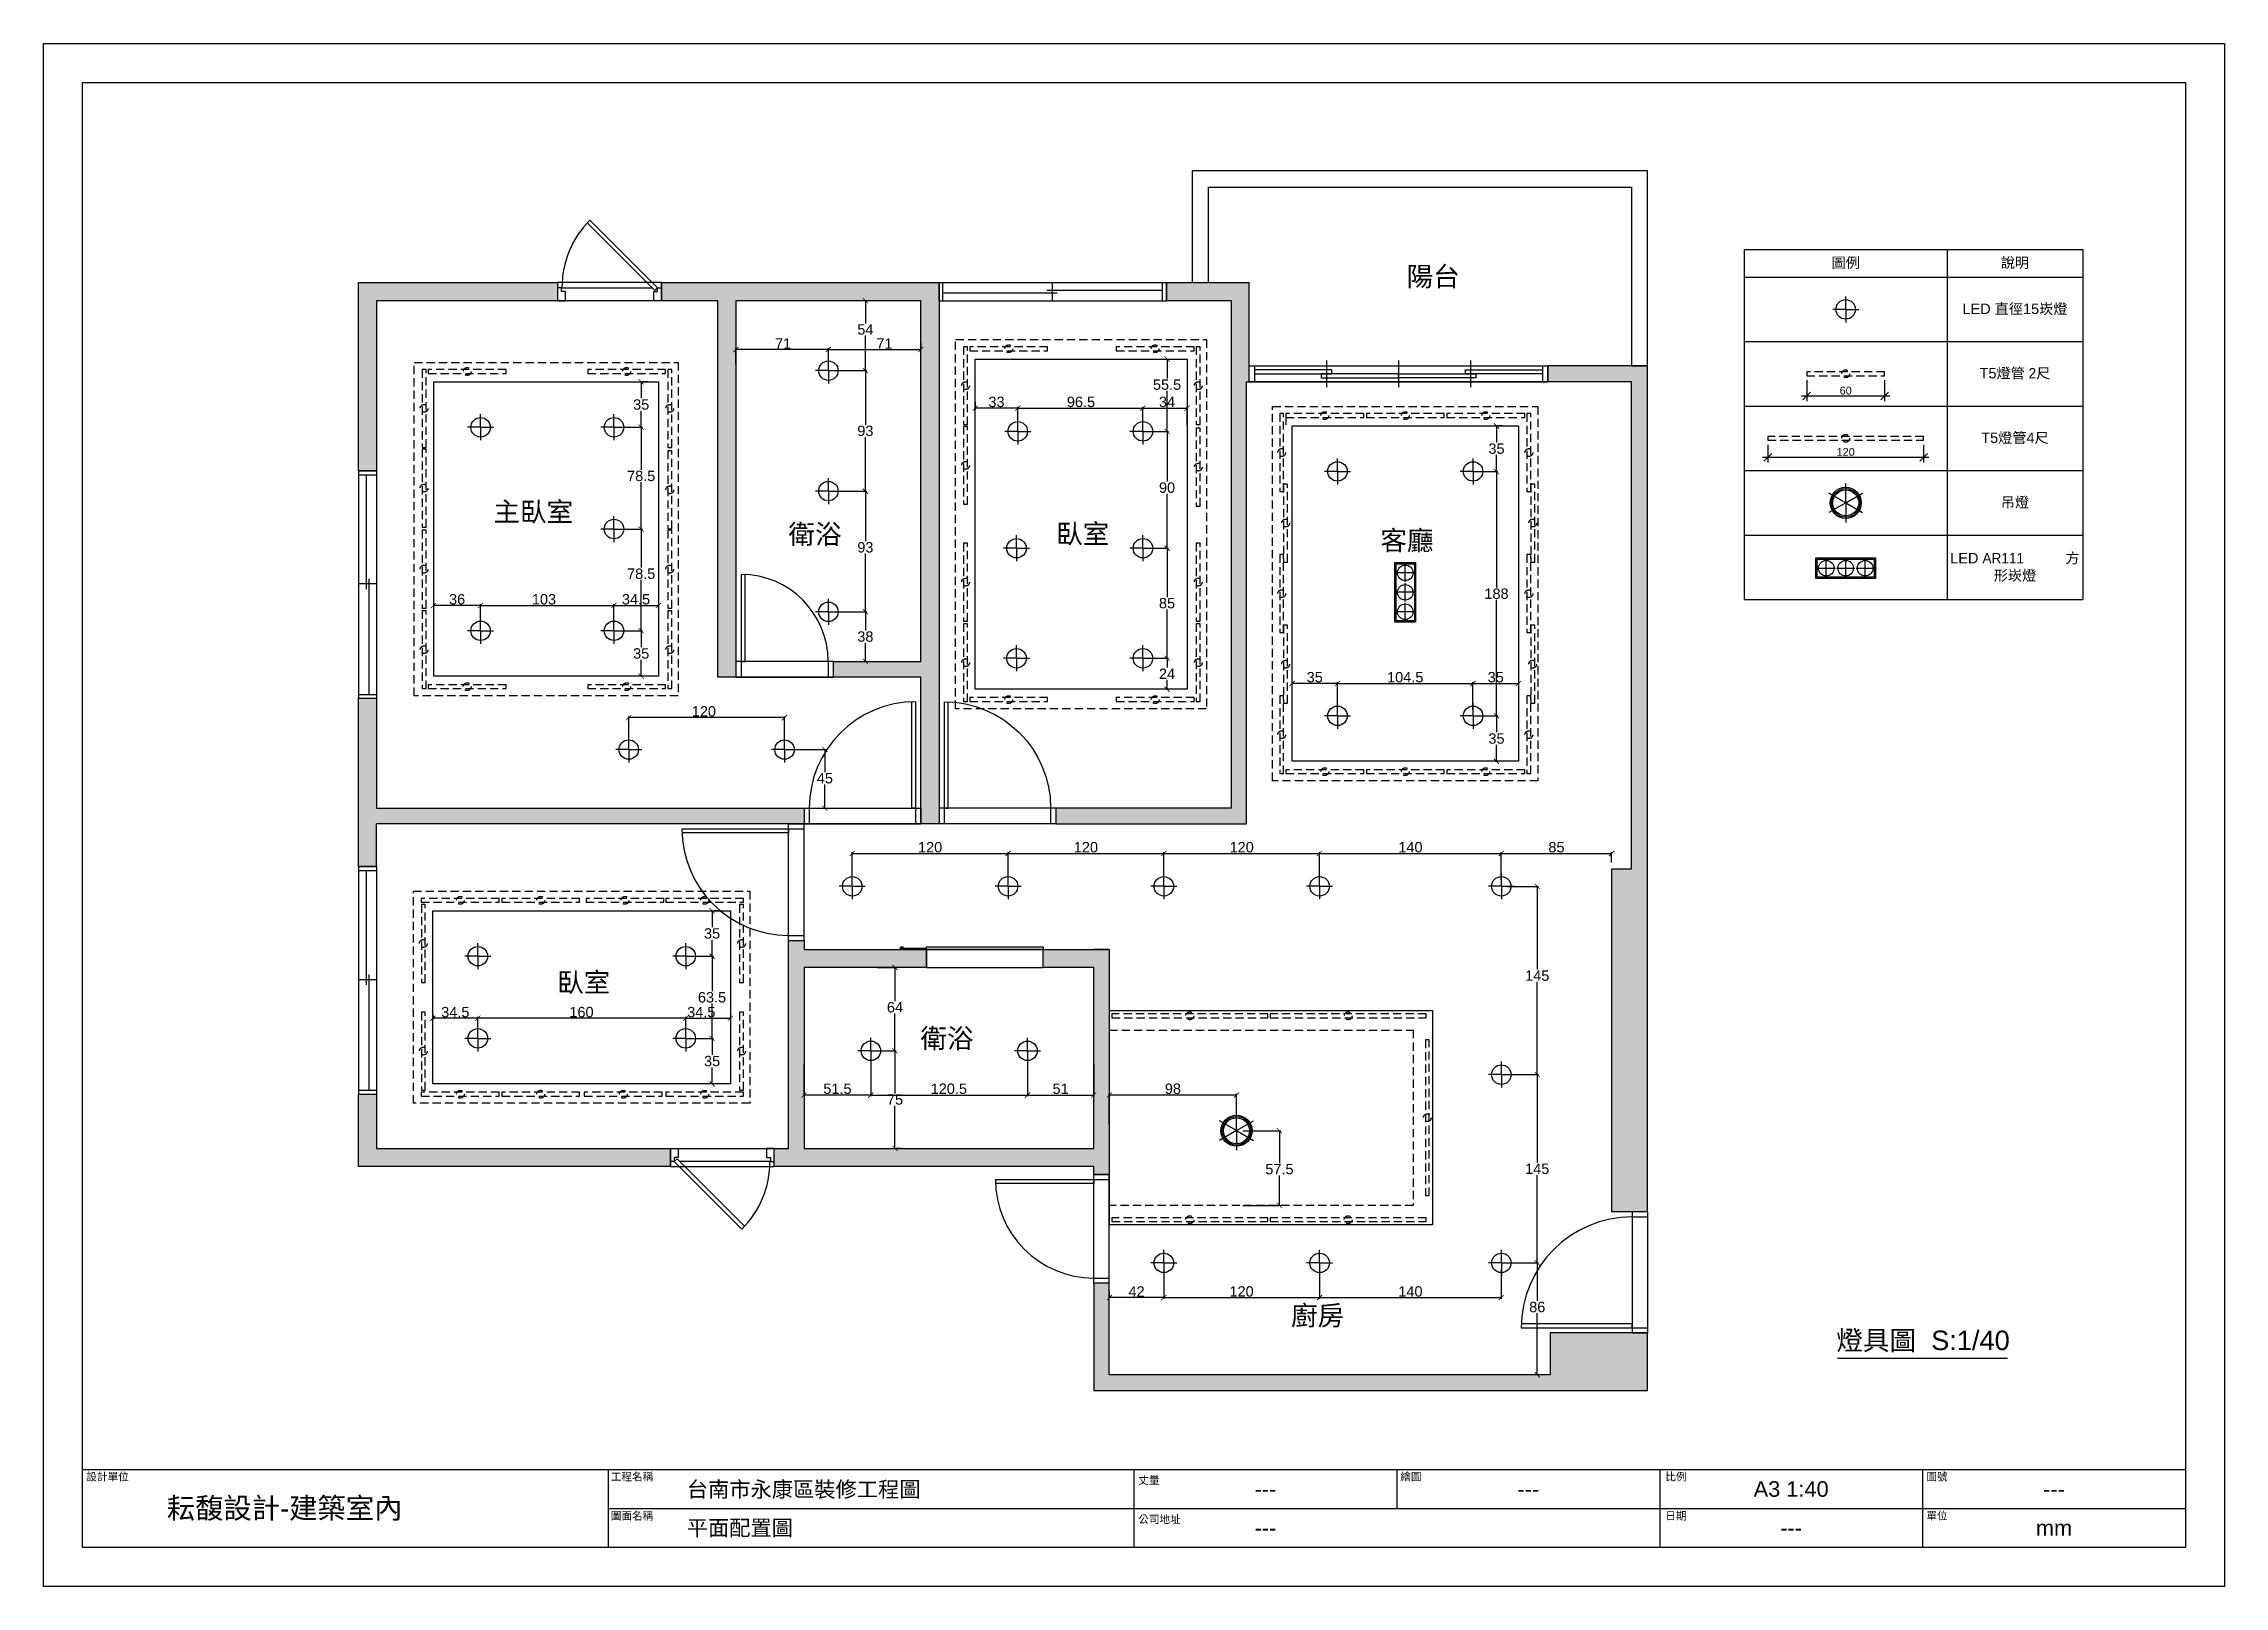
# Model space of a CAD drawing. Header units: millimetres. Extents: x -2628 to 3435, y -3699 to 2704.
# Drawn here: x 1698 to 3378, y -2511 to -1323 of the extents above; entities that cross this region are included whole.
import ezdxf
from ezdxf.enums import TextEntityAlignment as Align

# ---------------------------------------------------------------- set-up
doc = ezdxf.new("R2010")
doc.units = ezdxf.units.MM
doc.header["$PDMODE"] = 35
doc.linetypes.add('HIDDEN', pattern=[9.525, 6.35, -3.175])
for name, color, linetype in [('03-結構牆', 253, 'Continuous'), ('04-門線', 94, 'Continuous'), ('05-窗線', 150, 'Continuous'), ('08-文字', 7, 'Continuous'), ('10-標註', 140, 'Continuous'), ('11-填充', 8, 'Continuous'), ('12-天花板', 120, 'Continuous'), ('14-燈具', 40, 'Continuous'), ('圖框', 255, 'Continuous')]:
    doc.layers.add(name, color=color, linetype=linetype)
doc.layers.add('不出圖', color=235, linetype='Continuous', plot=False)
doc.styles.get("Standard").update_dxf_attribs({"font": 'arial.ttf'})
doc.dimstyles.new('1倍', dxfattribs={"dimtxt": 6, "dimasz": 6, "dimexe": 4, "dimexo": 3.5, "dimgap": 1, "dimtad": 1, "dimdec": 1, "dimtxsty": 'Standard', "dimblk": 'OBLIQUE', "dimcen": 0.09, "dimdle": 4, "dimclrd": 140, "dimclre": 140, "dimclrt": 140, "dimadec": 0, "dimazin": 0, "dimtfac": 1, "dimtdec": 1, "dimtmove": 0, "dimatfit": 3, "dimfxl": 1, "dimarcsym": 1})
doc.dimstyles.new('ISO-40', dxfattribs={"dimscale": 0, "dimtxt": 8, "dimasz": 4, "dimexe": 1, "dimexo": 5, "dimgap": 0.68, "dimtad": 1, "dimtih": 1, "dimtoh": 1, "dimdec": 1, "dimrnd": 0.5, "dimdsep": 46, "dimtxsty": 'Standard', "dimblk": 'ARCHTICK', "dimcen": 2.5, "dimadec": 0, "dimazin": 0, "dimtfac": 1, "dimtdec": 1, "dimtmove": 1, "dimatfit": 3, "dimldrblk": 'ARCHTICK', "dimfxl": 15, "dimarcsym": 0})

msp = doc.modelspace()

# ---------------------------------------------------------------- texts
at = {"layer": '08-文字'}
for s, p in [('陽台', (2748.09, -1509.71)), ('主臥室', (2044.55, -1690.98)), ('衛浴', (2271.84, -1708.22)), ('臥室', (2478.06, -1707.92)), ('客廳', (2727.84, -1713.02)), ('衛浴', (2373.59, -2096.46)), ('廚房', (2659.04, -2309.88))]:
    msp.add_text(s, height=15, dxfattribs=at).set_placement(p)
for s, p in [('臥室', (2114.1, -2045.4)), ('燈具圖  S:1/40', (3145.91, -2321.3))]:
    msp.add_text(s, height=15, dxfattribs=at).set_placement(p, align=Align.MIDDLE)
at = {"layer": '圖框', "color": 7}
for s, p in [('設計單位', (1730.94, -2429.52)), ('工程名稱', (2134.98, -2429.52)), ('丈量', (2541.32, -2432.21)), ('繪圖', (2743.16, -2429.52)), ('比例', (2947.35, -2429.52)), ('圖號', (3148.43, -2429.52)), ('圖面名稱', (2134.98, -2459.65)), ('單位', (3148.43, -2459.65)), ('公司地址', (2541.32, -2462.34)), ('日期', (2947.35, -2459.65))]:
    msp.add_text(s, height=6, dxfattribs=at).set_placement(p)
for s, p in [('台南市永康區裝修工程圖', (2283.58, -2435.96)), ('A3 1:40', (3044.29, -2435.96)), ('---', (2639.29, -2435.96)), ('---', (2841.79, -2435.96)), ('---', (3246.79, -2435.96)), ('平面配置圖', (2234.4, -2465.96)), ('---', (2639.29, -2465.96)), ('---', (3044.29, -2465.96)), ('mm', (3246.79, -2465.96))]:
    msp.add_text(s, height=12, dxfattribs=at).set_placement(p, align=Align.MIDDLE)
at = {"layer": '圖框', "color": 7, "insert": (1883.7, -2451.63), "char_height": 16, "attachment_point": 5}
msp.add_mtext_dynamic_manual_height_columns('{\\fPMingLiU|b0|i0|c136|p18;耘馥設計-建築室內}', width=210.6993, gutter_width=18.5, heights=[0], dxfattribs=at)

# ---------------------------------------------------------------- blocks, each defined once
blk = doc.blocks.new('窗2片')
at = {"layer": '05-窗線'}
for p, q in [((0, 0), (0, -175.2)), ((0, 0), (14, 0)), ((14, 0), (14, -175.2)), ((0, -3), (14, -3)), ((6, -3), (6, -91.1)), ((8, -83.1), (8, -172.2)), ((14, -87.1), (0, -87.1)), ((0, -172.2), (14, -172.2)), ((0, -175.2), (14, -175.2))]:
    blk.add_line(p, q, dxfattribs=at)
blk = doc.blocks.new('窗_單開')
at = {"layer": '05-窗線'}
for p, q in [((74.9, -6.1), (22.8, 45.9)), ((24.9, 48.1), (77, -4)), ((80, 0), (0, 0)), ((0, 0), (0, -14)), ((80, 0), (80, -14)), ((80, -14), (1, -14)), ((3, -4), (72.8, -4)), ((77, -4), (74.9, -6.1))]:
    blk.add_line(p, q, dxfattribs=at)
for points in [[(0, -14), (6, -14), (6, -7), (3, -7), (3, -4), (0, -4), (0, -14)], [(80, -14), (74, -14), (74, -7), (77, -7), (77, -4), (80, -4), (80, -14)]]:
    blk.add_lwpolyline(points, dxfattribs=at)
blk.add_arc((77, -4), 73.7, 135, 180, dxfattribs=at)
blk = doc.blocks.new('門_左')
at = {"layer": '04-門線'}
for p, q in [((0, 12), (0, 0)), ((75, 12), (0, 12)), ((75, 0), (0, 0)), ((4, 12), (4, 0)), ((71, 12), (71, 0)), ((75, 0), (75, 12))]:
    blk.add_line(p, q, dxfattribs=at)
blk.add_lwpolyline([(4, 79), (4, 12), (7, 12), (7, 78.9)], dxfattribs=at)
blk.add_arc((4, 12), 67, 360, 90, dxfattribs=at)
blk = doc.blocks.new('門_右')
at = {"layer": '04-門線'}
for p, q in [((-90, 12), (0, 12)), ((-90, 12), (-90, 0)), ((-90, 0), (0, 0)), ((-86, 12), (-86, 0)), ((-4, 12), (-4, 0)), ((0, 12), (0, 0))]:
    blk.add_line(p, q, dxfattribs=at)
blk.add_lwpolyline([(-4, 94), (-4, 12), (-7, 12), (-7, 93.9)], dxfattribs=at)
blk.add_arc((-4, 12), 82, 90, 180, dxfattribs=at)
blk = doc.blocks.new('*U57')
at = {"layer": '14-燈具'}
blk.add_line((0, -5), (0, 5), dxfattribs=at)
blk = doc.blocks.new('*U58')
at = {"layer": '14-燈具', "color": 0, "linetype": 'ByBlock', "lineweight": -2, "transparency": 16777216}
blk.add_blockref('*U57', (3428.2, 265.7), dxfattribs=at)
for p, rotation in [((3423.2, 260.7), 90), ((3428.2, 255.7), 180), ((3433.2, 260.7), 270)]:
    blk.add_blockref('*U57', p, dxfattribs=dict(at, rotation=rotation))
blk = doc.blocks.new('燈_崁燈直徑15')
at = {"layer": '14-燈具'}
blk.add_circle((0, 0), 7.5, dxfattribs=at)
blk.add_blockref('*U58', (-3428.2, -260.7), dxfattribs=at)
blk = doc.blocks.new('門83')
at = {"layer": '04-門線'}
for p, q in [((-12, 0), (0, 0)), ((-12, -83.8), (-12, 0)), ((-12, -4), (0, -4)), ((0, -83.8), (0, 0)), ((-12, -79.8), (0, -79.8)), ((0, -83.8), (-12, -83.8))]:
    blk.add_line(p, q, dxfattribs=at)
blk.add_lwpolyline([(-87.8, -4), (-12, -4), (-12, -7), (-87.7, -7)], dxfattribs=at)
blk.add_arc((-12, -4), 75.8, 180, 270, dxfattribs=at)
blk = doc.blocks.new('門93')
at = {"layer": '04-門線'}
for p, q in [((0, 0), (-12, 0)), ((-12, 0), (-12, -93.3)), ((0, 0), (0, -93.3)), ((-12, -4), (0, -4)), ((-12, -89.3), (0, -89.3)), ((-12, -93.3), (0, -93.3))]:
    blk.add_line(p, q, dxfattribs=at)
blk.add_lwpolyline([(-97.3, -89.3), (-12, -89.3), (-12, -86.3), (-97.2, -86.3)], dxfattribs=at)
blk.add_arc((-12, -89.3), 85.3, 90, 180, dxfattribs=at)
blk = doc.blocks.new('*U84')
at = {"layer": '14-燈具'}
blk.add_line((0, -7.5), (0, 7.5), dxfattribs=at)
blk = doc.blocks.new('*U85')
at = {"layer": '14-燈具', "color": 0, "linetype": 'ByBlock', "lineweight": -2, "transparency": 16777216}
for p, rotation in [((3954.5, 130.7), 59.99999999999999), ((3967.5, 130.7), 299.9999999999999), ((3954.5, 123.2), 120), ((3961, 119.4), 180), ((3967.5, 123.2), 240)]:
    blk.add_blockref('*U84', p, dxfattribs=dict(at, rotation=rotation))
blk.add_blockref('*U84', (3961, 134.4), dxfattribs=at)
blk = doc.blocks.new('吊燈')
at = {"layer": '14-燈具'}
for radius in [12, 11, 10]:
    blk.add_circle((0, 0), radius, dxfattribs=at)
blk.add_blockref('*U85', (-3961, -126.9), dxfattribs=at)
blk = doc.blocks.new('窗230')
at = {"layer": '05-窗線'}
for p, q in [((0, 0), (230, 0)), ((4, 12.5), (4, 0)), ((226, 12.5), (226, 0)), ((230, 12.5), (230, 0))]:
    blk.add_line(p, q, dxfattribs=at)
at = {"layer": '05-窗線', "color": 4}
for p, q in [((59.5, 16.5), (59.5, -4)), ((115, 16.5), (115, -4)), ((170.5, 16.5), (170.5, -4))]:
    blk.add_line(p, q, dxfattribs=at)
at = {"layer": '05-窗線'}
blk.add_lwpolyline([(0, 12.5), (230, 12.5), (230, 0), (0, 0)], close=True, dxfattribs=at)
at = {"layer": '05-窗線', "color": 4}
for points in [[(4, 6.25), (63.5, 6.25), (63.5, 9.25), (4, 9.25), (4, 6.25)], [(55.5, 3.25), (115, 3.25), (115, 6.25), (55.5, 6.25), (55.5, 3.25)], [(174.5, 3.25), (115, 3.25), (115, 6.25), (174.5, 6.25), (174.5, 3.25)], [(226, 6.25), (166.5, 6.25), (166.5, 9.25), (226, 9.25), (226, 6.25)]]:
    blk.add_lwpolyline(points, dxfattribs=at)
blk = doc.blocks.new('燈_t5燈管2尺')
at = {"layer": '14-燈具', "linetype": 'HIDDEN'}
blk.add_lwpolyline([(-30, -1.5), (30, -1.5), (30, 1.5), (-30, 1.5)], close=True, dxfattribs=at)
blk.add_circle((0, 0), 3, dxfattribs=at)
blk = doc.blocks.new('燈_t5燈管4尺')
at = {"layer": '14-燈具', "linetype": 'HIDDEN'}
blk.add_lwpolyline([(-60, -1.5), (60, -1.5), (60, 1.5), (-60, 1.5)], close=True, dxfattribs=at)
blk.add_circle((0, 0), 3, dxfattribs=at)
blk = doc.blocks.new('燈_LEDAR111方形崁燈')
at = {"layer": '14-燈具'}
for p, q in [((0, 22), (0, 8)), ((-7, 15), (7, 15)), ((-7, 0), (7, 0)), ((0, 7), (0, -7)), ((-7, -15), (7, -15)), ((0, -8), (0, -22))]:
    blk.add_line(p, q, dxfattribs=at)
for points in [[(-8, 23), (8, 23), (8, -23), (-8, -23)], [(-7, 22), (7, 22), (7, -22), (-7, -22)]]:
    blk.add_lwpolyline(points, close=True, dxfattribs=at)
for centre in [(0, 15), (0, 0), (0, -15)]:
    blk.add_circle(centre, 6, dxfattribs=at)
blk = doc.blocks.new('*T302')
at = {"layer": '08-文字', "color": 0, "linetype": 'ByBlock', "lineweight": -2, "transparency": 16777216}
for p, q in [((0, 0), (260.7, 0)), ((0, 0), (0, -269.6)), ((156.3, 0), (156.3, -269.6)), ((260.7, 0), (260.7, -269.6)), ((0, -21.2), (260.7, -21.2)), ((0, -70.9), (260.7, -70.9)), ((0, -120.6), (260.7, -120.6)), ((0, -170.3), (260.7, -170.3)), ((0, -219.9), (260.7, -219.9)), ((0, -269.6), (260.7, -269.6))]:
    blk.add_line(p, q, dxfattribs=at)
at = {"layer": '08-文字', "color": 0, "transparency": 16777216}
for name, p in [('燈_崁燈直徑15', (78.1, -46.1)), ('燈_t5燈管2尺', (78.1, -95.7)), ('燈_t5燈管4尺', (78.1, -145.4)), ('吊燈', (78.1, -195.1))]:
    blk.add_blockref(name, p, dxfattribs=at)
at = {"layer": '08-文字', "color": 0, "transparency": 16777216, "rotation": 90}
blk.add_blockref('燈_LEDAR111方形崁燈', (78.1, -245.4), dxfattribs=at)
at = {"layer": '08-文字', "color": 0, "transparency": 16777216, "char_height": 8, "attachment_point": 5}
for s, insert, width in [('{\\fPMingLiU|b0|i0|c136|p18;圖例}', (78.1, -10.6), 153.266), ('{\\fPMingLiU|b0|i0|c136|p18;說明}', (208.5, -10.6), 101.386), ('LED{\\fArial|b0|i0|c136|p34; \\fPMingLiU|b0|i0|c136|p18;直徑}15{\\fPMingLiU|b0|i0|c136|p18;崁燈}', (208.5, -46.1), 101.386), ('T5{\\fPMingLiU|b0|i0|c136|p18;燈管 2尺}', (208.5, -95.7), 101.386), ('T5{\\fPMingLiU|b0|i0|c136|p18;燈管}4{\\fPMingLiU|b0|i0|c136|p18;尺}', (208.5, -145.4), 101.386), ('{\\fPMingLiU|b0|i0|c136|p18;吊燈}', (208.5, -195.1), 101.386), ('LED{\\fArial|b0|i0|c136|p34; \\fPMingLiU|b0|i0|c136|p18;AR111           方形崁燈}', (208.5, -244.8), 101.386)]:
    blk.add_mtext(s, dxfattribs=dict(at, insert=insert, width=width))
blk = doc.blocks.new('_Oblique')
at = {"color": 0, "linetype": 'ByBlock', "lineweight": -2}
blk.add_line((-0.5, -0.5), (0.5, 0.5), dxfattribs=at)
blk = doc.blocks.new('*D303')
at = {"layer": '08-文字', "color": 140, "lineweight": -2, "transparency": 16777216}
for p, q in [((3052.3, -1594.3), (3120.3, -1594.3)), ((3056.3, -1582.2), (3056.3, -1598.3)), ((3116.3, -1582.2), (3116.3, -1598.3))]:
    blk.add_line(p, q, dxfattribs=at)
at = {"layer": 'Defpoints', "color": 0, "transparency": 16777216}
for p in [(3056.3, -1578.7), (3116.3, -1578.7), (3116.3, -1594.3)]:
    blk.add_point(p, dxfattribs=at)
at = {"layer": '08-文字', "color": 140, "lineweight": -2, "transparency": 16777216, "xscale": 6, "yscale": 6, "zscale": 6, "rotation": 180}
blk.add_blockref('_Oblique', (3056.3, -1594.3), dxfattribs=at)
at = {"layer": '08-文字', "color": 140, "lineweight": -2, "transparency": 16777216, "xscale": 6, "yscale": 6, "zscale": 6}
blk.add_blockref('_Oblique', (3116.3, -1594.3), dxfattribs=at)
at = {"layer": '08-文字', "color": 140, "transparency": 16777216, "insert": (3086.3, -1590.2), "char_height": 6, "attachment_point": 5}
blk.add_mtext('60', dxfattribs=at)
blk = doc.blocks.new('*D304')
at = {"layer": '08-文字', "color": 140, "lineweight": -2, "transparency": 16777216}
for p, q in [((3022.3, -1641.5), (3150.3, -1641.5)), ((3026.3, -1631.9), (3026.3, -1645.5)), ((3146.3, -1631.9), (3146.3, -1645.5))]:
    blk.add_line(p, q, dxfattribs=at)
at = {"layer": 'Defpoints', "color": 0, "transparency": 16777216}
for p in [(3026.3, -1628.4), (3146.3, -1628.4), (3146.3, -1641.5)]:
    blk.add_point(p, dxfattribs=at)
at = {"layer": '08-文字', "color": 140, "lineweight": -2, "transparency": 16777216, "xscale": 6, "yscale": 6, "zscale": 6, "rotation": 180}
blk.add_blockref('_Oblique', (3026.3, -1641.5), dxfattribs=at)
at = {"layer": '08-文字', "color": 140, "lineweight": -2, "transparency": 16777216, "xscale": 6, "yscale": 6, "zscale": 6}
blk.add_blockref('_Oblique', (3146.3, -1641.5), dxfattribs=at)
at = {"layer": '08-文字', "color": 140, "transparency": 16777216, "insert": (3086.3, -1637.4), "char_height": 6, "attachment_point": 5}
blk.add_mtext('120', dxfattribs=at)
blk = doc.blocks.new('_ArchTick')
at = {"color": 0, "linetype": 'ByBlock', "const_width": 0.15}
blk.add_lwpolyline([(-0.5, -0.5), (0.5, 0.5)], dxfattribs=at)
blk = doc.blocks.new('*D310')
at = {"layer": '10-標註', "color": 0, "lineweight": -2, "transparency": 16777216}
for p, q in [((2034.6, -1770.1), (2034.6, -1754.6)), ((2034.6, -1755.6), (2137.4, -1755.6)), ((2137.4, -1770.1), (2137.4, -1754.6))]:
    blk.add_line(p, q, dxfattribs=at)
at = {"layer": 'Defpoints', "color": 0, "transparency": 16777216}
for p in [(2137.4, -1755.6), (2034.6, -1775.1), (2137.4, -1775.1)]:
    blk.add_point(p, dxfattribs=at)
at = {"layer": '10-標註', "color": 0, "lineweight": -2, "transparency": 16777216, "xscale": 4, "yscale": 4, "zscale": 4, "rotation": 180}
blk.add_blockref('_ArchTick', (2034.6, -1755.6), dxfattribs=at)
at = {"layer": '10-標註', "color": 0, "lineweight": -2, "transparency": 16777216, "xscale": 4, "yscale": 4, "zscale": 4}
blk.add_blockref('_ArchTick', (2137.4, -1755.6), dxfattribs=at)
at = {"layer": '10-標註', "color": 0, "transparency": 16777216, "insert": (2083.5, -1750.9), "char_height": 8, "attachment_point": 5}
blk.add_mtext('103', dxfattribs=at)
blk = doc.blocks.new('*D311')
at = {"layer": '10-標註', "color": 0, "lineweight": -2, "transparency": 16777216}
for p, q in [((2142.4, -1618.4), (2159.4, -1618.4)), ((2158.4, -1618.4), (2158.4, -1651.1)), ((2158.4, -1696.8), (2158.4, -1660.7)), ((2142.4, -1696.8), (2159.4, -1696.8))]:
    blk.add_line(p, q, dxfattribs=at)
at = {"layer": 'Defpoints', "color": 0, "transparency": 16777216}
for p in [(2137.4, -1618.4), (2137.4, -1696.8), (2158.4, -1696.8)]:
    blk.add_point(p, dxfattribs=at)
at = {"layer": '10-標註', "color": 0, "lineweight": -2, "transparency": 16777216, "xscale": 4, "yscale": 4, "zscale": 4}
for p, rotation in [((2158.4, -1618.4), 90), ((2158.4, -1696.8), 270)]:
    blk.add_blockref('_ArchTick', p, dxfattribs=dict(at, rotation=rotation))
at = {"layer": '10-標註', "color": 0, "transparency": 16777216, "insert": (2158.4, -1655.9), "char_height": 8, "attachment_point": 5}
blk.add_mtext('78.5', dxfattribs=at)
blk = doc.blocks.new('*D312')
at = {"layer": '10-標註', "color": 0, "lineweight": -2, "transparency": 16777216}
for p, q in [((2142.4, -1696.8), (2159.4, -1696.8)), ((2158.4, -1696.8), (2158.4, -1726.4)), ((2158.4, -1775.1), (2158.4, -1735.9)), ((2142.4, -1775.1), (2159.4, -1775.1))]:
    blk.add_line(p, q, dxfattribs=at)
at = {"layer": 'Defpoints', "color": 0, "transparency": 16777216}
for p in [(2137.4, -1696.8), (2137.4, -1775.1), (2158.4, -1775.1)]:
    blk.add_point(p, dxfattribs=at)
at = {"layer": '10-標註', "color": 0, "lineweight": -2, "transparency": 16777216, "xscale": 4, "yscale": 4, "zscale": 4}
for p, rotation in [((2158.4, -1696.8), 90), ((2158.4, -1775.1), 270)]:
    blk.add_blockref('_ArchTick', p, dxfattribs=dict(at, rotation=rotation))
at = {"layer": '10-標註', "color": 0, "transparency": 16777216, "insert": (2158.4, -1731.2), "char_height": 8, "attachment_point": 5}
blk.add_mtext('78.5', dxfattribs=at)
blk = doc.blocks.new('*D313')
at = {"layer": '10-標註', "color": 0, "lineweight": -2, "transparency": 16777216}
for p, q in [((2307.6, -1667.6), (2332.1, -1667.6)), ((2331.1, -1667.6), (2331.1, -1706.1)), ((2331.1, -1760.5), (2331.1, -1715.6)), ((2307.6, -1760.5), (2332.1, -1760.5))]:
    blk.add_line(p, q, dxfattribs=at)
at = {"layer": 'Defpoints', "color": 0, "transparency": 16777216}
for p in [(2302.6, -1667.6), (2331.1, -1667.6), (2302.6, -1760.5)]:
    blk.add_point(p, dxfattribs=at)
at = {"layer": '10-標註', "color": 0, "lineweight": -2, "transparency": 16777216, "xscale": 4, "yscale": 4, "zscale": 4}
for p, rotation in [((2331.1, -1667.6), 90), ((2331.1, -1760.5), 270)]:
    blk.add_blockref('_ArchTick', p, dxfattribs=dict(at, rotation=rotation))
at = {"layer": '10-標註', "color": 0, "transparency": 16777216, "insert": (2331.1, -1710.9), "char_height": 8, "attachment_point": 5}
blk.add_mtext('93', dxfattribs=at)
blk = doc.blocks.new('*D314')
at = {"layer": '10-標註', "color": 0, "lineweight": -2, "transparency": 16777216}
for p, q in [((2307.6, -1574.8), (2332.1, -1574.8)), ((2331.1, -1574.8), (2331.1, -1616.4)), ((2331.1, -1667.6), (2331.1, -1625.9)), ((2307.6, -1667.6), (2332.1, -1667.6))]:
    blk.add_line(p, q, dxfattribs=at)
at = {"layer": 'Defpoints', "color": 0, "transparency": 16777216}
for p in [(2302.6, -1574.8), (2331.1, -1574.8), (2302.6, -1667.6)]:
    blk.add_point(p, dxfattribs=at)
at = {"layer": '10-標註', "color": 0, "lineweight": -2, "transparency": 16777216, "xscale": 4, "yscale": 4, "zscale": 4}
for p, rotation in [((2331.1, -1574.8), 90), ((2331.1, -1667.6), 270)]:
    blk.add_blockref('_ArchTick', p, dxfattribs=dict(at, rotation=rotation))
at = {"layer": '10-標註', "color": 0, "transparency": 16777216, "insert": (2331.1, -1621.2), "char_height": 8, "attachment_point": 5}
blk.add_mtext('93', dxfattribs=at)
blk = doc.blocks.new('*D315')
at = {"layer": '10-標註', "color": 0, "lineweight": -2, "transparency": 16777216}
for p, q in [((2448.5, -1616.6), (2448.5, -1602.7)), ((2448.5, -1603.7), (2544.9, -1603.7)), ((2544.9, -1616.6), (2544.9, -1602.7))]:
    blk.add_line(p, q, dxfattribs=at)
at = {"layer": 'Defpoints', "color": 0, "transparency": 16777216}
for p in [(2544.9, -1603.7), (2448.5, -1621.6), (2544.9, -1621.6)]:
    blk.add_point(p, dxfattribs=at)
at = {"layer": '10-標註', "color": 0, "lineweight": -2, "transparency": 16777216, "xscale": 4, "yscale": 4, "zscale": 4, "rotation": 180}
blk.add_blockref('_ArchTick', (2448.5, -1603.7), dxfattribs=at)
at = {"layer": '10-標註', "color": 0, "lineweight": -2, "transparency": 16777216, "xscale": 4, "yscale": 4, "zscale": 4}
blk.add_blockref('_ArchTick', (2544.9, -1603.7), dxfattribs=at)
at = {"layer": '10-標註', "color": 0, "transparency": 16777216, "insert": (2497.2, -1598.9), "char_height": 8, "attachment_point": 5}
blk.add_mtext('96.5', dxfattribs=at)
blk = doc.blocks.new('*D316')
at = {"layer": '10-標註', "color": 0, "lineweight": -2, "transparency": 16777216}
for p, q in [((2549.9, -1621.6), (2564.5, -1621.6)), ((2563.5, -1621.6), (2563.5, -1660.1)), ((2563.5, -1711.5), (2563.5, -1669.6)), ((2549.9, -1711.5), (2564.5, -1711.5))]:
    blk.add_line(p, q, dxfattribs=at)
at = {"layer": 'Defpoints', "color": 0, "transparency": 16777216}
for p in [(2544.9, -1621.6), (2544.9, -1711.5), (2563.5, -1711.5)]:
    blk.add_point(p, dxfattribs=at)
at = {"layer": '10-標註', "color": 0, "lineweight": -2, "transparency": 16777216, "xscale": 4, "yscale": 4, "zscale": 4}
for p, rotation in [((2563.5, -1621.6), 90), ((2563.5, -1711.5), 270)]:
    blk.add_blockref('_ArchTick', p, dxfattribs=dict(at, rotation=rotation))
at = {"layer": '10-標註', "color": 0, "transparency": 16777216, "insert": (2563.5, -1664.9), "char_height": 8, "attachment_point": 5}
blk.add_mtext('90', dxfattribs=at)
blk = doc.blocks.new('*D317')
at = {"layer": '10-標註', "color": 0, "lineweight": -2, "transparency": 16777216}
for p, q in [((2549.9, -1711.5), (2564.5, -1711.5)), ((2563.5, -1711.5), (2563.5, -1749.2)), ((2563.5, -1796.3), (2563.5, -1758.7)), ((2549.9, -1796.3), (2564.5, -1796.3))]:
    blk.add_line(p, q, dxfattribs=at)
at = {"layer": 'Defpoints', "color": 0, "transparency": 16777216}
for p in [(2544.9, -1711.5), (2544.9, -1796.3), (2563.5, -1796.3)]:
    blk.add_point(p, dxfattribs=at)
at = {"layer": '10-標註', "color": 0, "lineweight": -2, "transparency": 16777216, "xscale": 4, "yscale": 4, "zscale": 4}
for p, rotation in [((2563.5, -1711.5), 90), ((2563.5, -1796.3), 270)]:
    blk.add_blockref('_ArchTick', p, dxfattribs=dict(at, rotation=rotation))
at = {"layer": '10-標註', "color": 0, "transparency": 16777216, "insert": (2563.5, -1753.9), "char_height": 8, "attachment_point": 5}
blk.add_mtext('85', dxfattribs=at)
blk = doc.blocks.new('*D318')
at = {"layer": '10-標註', "color": 0, "lineweight": -2, "transparency": 16777216}
for p, q in [((2148.8, -1861.6), (2148.8, -1841)), ((2268.8, -1842), (2148.8, -1842)), ((2268.8, -1861.6), (2268.8, -1841))]:
    blk.add_line(p, q, dxfattribs=at)
at = {"layer": 'Defpoints', "color": 0, "transparency": 16777216}
for p in [(2148.8, -1842), (2148.8, -1866.6), (2268.8, -1866.6)]:
    blk.add_point(p, dxfattribs=at)
at = {"layer": '10-標註', "color": 0, "lineweight": -2, "transparency": 16777216, "xscale": 4, "yscale": 4, "zscale": 4, "rotation": 180}
blk.add_blockref('_ArchTick', (2148.8, -1842), dxfattribs=at)
at = {"layer": '10-標註', "color": 0, "lineweight": -2, "transparency": 16777216, "xscale": 4, "yscale": 4, "zscale": 4}
blk.add_blockref('_ArchTick', (2268.8, -1842), dxfattribs=at)
at = {"layer": '10-標註', "color": 0, "transparency": 16777216, "insert": (2206.7, -1837.2), "char_height": 8, "attachment_point": 5}
blk.add_mtext('120', dxfattribs=at)
blk = doc.blocks.new('*D319')
at = {"layer": '10-標註', "color": 0, "lineweight": -2, "transparency": 16777216}
for p, q in [((2273.8, -1866.6), (2300.9, -1866.6)), ((2299.9, -1866.6), (2299.9, -1883.9)), ((2299.9, -1911.7), (2299.9, -1893.4)), ((2273.8, -1911.7), (2300.9, -1911.7))]:
    blk.add_line(p, q, dxfattribs=at)
at = {"layer": 'Defpoints', "color": 0, "transparency": 16777216}
for p in [(2268.8, -1866.6), (2268.8, -1911.7), (2299.9, -1911.7)]:
    blk.add_point(p, dxfattribs=at)
at = {"layer": '10-標註', "color": 0, "lineweight": -2, "transparency": 16777216, "xscale": 4, "yscale": 4, "zscale": 4}
for p, rotation in [((2299.9, -1866.6), 90), ((2299.9, -1911.7), 270)]:
    blk.add_blockref('_ArchTick', p, dxfattribs=dict(at, rotation=rotation))
at = {"layer": '10-標註', "color": 0, "transparency": 16777216, "insert": (2299.9, -1888.7), "char_height": 8, "attachment_point": 5}
blk.add_mtext('45', dxfattribs=at)
blk = doc.blocks.new('*D321')
at = {"layer": '10-標註', "color": 0, "lineweight": -2, "transparency": 16777216}
for p, q in [((2197.7, -2025.7), (2214, -2025.7)), ((2213, -2025.7), (2213, -2052.6)), ((2213, -2089), (2213, -2062.1)), ((2197.7, -2089), (2214, -2089))]:
    blk.add_line(p, q, dxfattribs=at)
at = {"layer": 'Defpoints', "color": 0, "transparency": 16777216}
for p in [(2192.7, -2025.7), (2213, -2025.7), (2192.7, -2089)]:
    blk.add_point(p, dxfattribs=at)
at = {"layer": '10-標註', "color": 0, "lineweight": -2, "transparency": 16777216, "xscale": 4, "yscale": 4, "zscale": 4}
for p, rotation in [((2213, -2025.7), 90), ((2213, -2089), 270)]:
    blk.add_blockref('_ArchTick', p, dxfattribs=dict(at, rotation=rotation))
at = {"layer": '10-標註', "color": 0, "transparency": 16777216, "insert": (2213, -2057.4), "char_height": 8, "attachment_point": 5}
blk.add_mtext('63.5', dxfattribs=at)
blk = doc.blocks.new('*D322')
at = {"layer": '10-標註', "color": 0, "lineweight": -2, "transparency": 16777216}
for p, q in [((2032.5, -2085.4), (2032.5, -2072.5)), ((2192.7, -2073.5), (2032.5, -2073.5)), ((2192.7, -2085.4), (2192.7, -2072.5))]:
    blk.add_line(p, q, dxfattribs=at)
at = {"layer": 'Defpoints', "color": 0, "transparency": 16777216}
for p in [(2032.5, -2073.5), (2032.5, -2090.4), (2192.7, -2090.4)]:
    blk.add_point(p, dxfattribs=at)
at = {"layer": '10-標註', "color": 0, "lineweight": -2, "transparency": 16777216, "xscale": 4, "yscale": 4, "zscale": 4, "rotation": 180}
blk.add_blockref('_ArchTick', (2032.5, -2073.5), dxfattribs=at)
at = {"layer": '10-標註', "color": 0, "lineweight": -2, "transparency": 16777216, "xscale": 4, "yscale": 4, "zscale": 4}
blk.add_blockref('_ArchTick', (2192.7, -2073.5), dxfattribs=at)
at = {"layer": '10-標註', "color": 0, "transparency": 16777216, "insert": (2112.4, -2068.8), "char_height": 8, "attachment_point": 5}
blk.add_mtext('160', dxfattribs=at)
blk = doc.blocks.new('*D323')
at = {"layer": '10-標註', "color": 0, "lineweight": -2, "transparency": 16777216}
for p, q in [((2335.3, -2103.6), (2335.3, -2133.6)), ((2456, -2103.6), (2456, -2133.6)), ((2335.3, -2132.6), (2456, -2132.6))]:
    blk.add_line(p, q, dxfattribs=at)
at = {"layer": 'Defpoints', "color": 0, "transparency": 16777216}
for p in [(2335.3, -2098.6), (2456, -2098.6), (2456, -2132.6)]:
    blk.add_point(p, dxfattribs=at)
at = {"layer": '10-標註', "color": 0, "lineweight": -2, "transparency": 16777216, "xscale": 4, "yscale": 4, "zscale": 4, "rotation": 180}
blk.add_blockref('_ArchTick', (2335.3, -2132.6), dxfattribs=at)
at = {"layer": '10-標註', "color": 0, "lineweight": -2, "transparency": 16777216, "xscale": 4, "yscale": 4, "zscale": 4}
blk.add_blockref('_ArchTick', (2456, -2132.6), dxfattribs=at)
at = {"layer": '10-標註', "color": 0, "transparency": 16777216, "insert": (2395.4, -2127.8), "char_height": 8, "attachment_point": 5}
blk.add_mtext('120.5', dxfattribs=at)
blk = doc.blocks.new('*D325')
at = {"layer": '10-標註', "color": 0, "lineweight": -2, "transparency": 16777216}
for p, q in [((2804.2, -1652.4), (2818.3, -1652.4)), ((2817.3, -1652.4), (2817.3, -1741.8)), ((2817.3, -1840.6), (2817.3, -1751.4)), ((2804.2, -1840.6), (2818.3, -1840.6))]:
    blk.add_line(p, q, dxfattribs=at)
at = {"layer": 'Defpoints', "color": 0, "transparency": 16777216}
for p in [(2799.2, -1652.4), (2817.3, -1652.4), (2799.2, -1840.6)]:
    blk.add_point(p, dxfattribs=at)
at = {"layer": '10-標註', "color": 0, "lineweight": -2, "transparency": 16777216, "xscale": 4, "yscale": 4, "zscale": 4}
for p, rotation in [((2817.3, -1652.4), 90), ((2817.3, -1840.6), 270)]:
    blk.add_blockref('_ArchTick', p, dxfattribs=dict(at, rotation=rotation))
at = {"layer": '10-標註', "color": 0, "transparency": 16777216, "insert": (2817.3, -1746.6), "char_height": 8, "attachment_point": 5}
blk.add_mtext('188', dxfattribs=at)
blk = doc.blocks.new('*D327')
at = {"layer": '10-標註', "color": 0, "lineweight": -2, "transparency": 16777216}
for p, q in [((2441, -1966.9), (2441, -1945.6)), ((2441, -1946.6), (2561, -1946.6)), ((2561, -1966.9), (2561, -1945.6))]:
    blk.add_line(p, q, dxfattribs=at)
at = {"layer": 'Defpoints', "color": 0, "transparency": 16777216}
for p in [(2561, -1946.6), (2441, -1971.9), (2561, -1971.9)]:
    blk.add_point(p, dxfattribs=at)
at = {"layer": '10-標註', "color": 0, "lineweight": -2, "transparency": 16777216, "xscale": 4, "yscale": 4, "zscale": 4, "rotation": 180}
blk.add_blockref('_ArchTick', (2441, -1946.6), dxfattribs=at)
at = {"layer": '10-標註', "color": 0, "lineweight": -2, "transparency": 16777216, "xscale": 4, "yscale": 4, "zscale": 4}
blk.add_blockref('_ArchTick', (2561, -1946.6), dxfattribs=at)
at = {"layer": '10-標註', "color": 0, "transparency": 16777216, "insert": (2501, -1941.8), "char_height": 8, "attachment_point": 5}
blk.add_mtext('120', dxfattribs=at)
blk = doc.blocks.new('*D328')
at = {"layer": '10-標註', "color": 0, "lineweight": -2, "transparency": 16777216}
for p, q in [((2561, -1966.9), (2561, -1945.6)), ((2561, -1946.6), (2681, -1946.6)), ((2681, -1966.9), (2681, -1945.6))]:
    blk.add_line(p, q, dxfattribs=at)
at = {"layer": 'Defpoints', "color": 0, "transparency": 16777216}
for p in [(2681, -1946.6), (2561, -1971.9), (2681, -1971.9)]:
    blk.add_point(p, dxfattribs=at)
at = {"layer": '10-標註', "color": 0, "lineweight": -2, "transparency": 16777216, "xscale": 4, "yscale": 4, "zscale": 4, "rotation": 180}
blk.add_blockref('_ArchTick', (2561, -1946.6), dxfattribs=at)
at = {"layer": '10-標註', "color": 0, "lineweight": -2, "transparency": 16777216, "xscale": 4, "yscale": 4, "zscale": 4}
blk.add_blockref('_ArchTick', (2681, -1946.6), dxfattribs=at)
at = {"layer": '10-標註', "color": 0, "transparency": 16777216, "insert": (2621, -1941.8), "char_height": 8, "attachment_point": 5}
blk.add_mtext('120', dxfattribs=at)
blk = doc.blocks.new('*D329')
at = {"layer": '10-標註', "color": 0, "lineweight": -2, "transparency": 16777216}
for p, q in [((2681, -1966.9), (2681, -1945.6)), ((2681, -1946.6), (2821, -1946.6)), ((2821, -1966.9), (2821, -1945.6))]:
    blk.add_line(p, q, dxfattribs=at)
at = {"layer": 'Defpoints', "color": 0, "transparency": 16777216}
for p in [(2821, -1946.6), (2681, -1971.9), (2821, -1971.9)]:
    blk.add_point(p, dxfattribs=at)
at = {"layer": '10-標註', "color": 0, "lineweight": -2, "transparency": 16777216, "xscale": 4, "yscale": 4, "zscale": 4, "rotation": 180}
blk.add_blockref('_ArchTick', (2681, -1946.6), dxfattribs=at)
at = {"layer": '10-標註', "color": 0, "lineweight": -2, "transparency": 16777216, "xscale": 4, "yscale": 4, "zscale": 4}
blk.add_blockref('_ArchTick', (2821, -1946.6), dxfattribs=at)
at = {"layer": '10-標註', "color": 0, "transparency": 16777216, "insert": (2751, -1941.8), "char_height": 8, "attachment_point": 5}
blk.add_mtext('140', dxfattribs=at)
blk = doc.blocks.new('*D330')
at = {"layer": '10-標註', "color": 0, "lineweight": -2, "transparency": 16777216}
for p, q in [((2321, -1966.9), (2321, -1945.6)), ((2321, -1946.6), (2441, -1946.6)), ((2441, -1966.9), (2441, -1945.6))]:
    blk.add_line(p, q, dxfattribs=at)
at = {"layer": 'Defpoints', "color": 0, "transparency": 16777216}
for p in [(2441, -1946.6), (2321, -1971.9), (2441, -1971.9)]:
    blk.add_point(p, dxfattribs=at)
at = {"layer": '10-標註', "color": 0, "lineweight": -2, "transparency": 16777216, "xscale": 4, "yscale": 4, "zscale": 4, "rotation": 180}
blk.add_blockref('_ArchTick', (2321, -1946.6), dxfattribs=at)
at = {"layer": '10-標註', "color": 0, "lineweight": -2, "transparency": 16777216, "xscale": 4, "yscale": 4, "zscale": 4}
blk.add_blockref('_ArchTick', (2441, -1946.6), dxfattribs=at)
at = {"layer": '10-標註', "color": 0, "transparency": 16777216, "insert": (2381, -1941.8), "char_height": 8, "attachment_point": 5}
blk.add_mtext('120', dxfattribs=at)
blk = doc.blocks.new('*D331')
at = {"layer": '10-標註', "color": 0, "lineweight": -2, "transparency": 16777216}
for p, q in [((2549.9, -1796.3), (2564.5, -1796.3)), ((2563.5, -1796.3), (2563.5, -1803.5)), ((2563.5, -1820.1), (2563.5, -1812.9)), ((2566, -1820.1), (2564.5, -1820.1))]:
    blk.add_line(p, q, dxfattribs=at)
at = {"layer": 'Defpoints', "color": 0, "transparency": 16777216}
for p in [(2544.9, -1796.3), (2561, -1820.1), (2563.5, -1820.1)]:
    blk.add_point(p, dxfattribs=at)
at = {"layer": '10-標註', "color": 0, "lineweight": -2, "transparency": 16777216, "xscale": 4, "yscale": 4, "zscale": 4}
for p, rotation in [((2563.5, -1796.3), 90), ((2563.5, -1820.1), 270)]:
    blk.add_blockref('_ArchTick', p, dxfattribs=dict(at, rotation=rotation))
at = {"layer": '10-標註', "color": 0, "transparency": 16777216, "insert": (2563.5, -1808.2), "char_height": 8, "attachment_point": 5}
blk.add_mtext('24', dxfattribs=at)
blk = doc.blocks.new('*D332')
at = {"layer": '10-標註', "color": 0, "lineweight": -2, "transparency": 16777216}
for p, q in [((2549.9, -1565.9), (2564.5, -1565.9)), ((2563.5, -1565.9), (2563.5, -1580.8)), ((2563.5, -1621.6), (2563.5, -1590.3)), ((2549.9, -1621.6), (2564.5, -1621.6))]:
    blk.add_line(p, q, dxfattribs=at)
at = {"layer": 'Defpoints', "color": 0, "transparency": 16777216}
for p in [(2544.9, -1565.9), (2563.5, -1565.9), (2544.9, -1621.6)]:
    blk.add_point(p, dxfattribs=at)
at = {"layer": '10-標註', "color": 0, "lineweight": -2, "transparency": 16777216, "xscale": 4, "yscale": 4, "zscale": 4}
for p, rotation in [((2563.5, -1565.9), 90), ((2563.5, -1621.6), 270)]:
    blk.add_blockref('_ArchTick', p, dxfattribs=dict(at, rotation=rotation))
at = {"layer": '10-標註', "color": 0, "transparency": 16777216, "insert": (2563.5, -1585.6), "char_height": 8, "attachment_point": 5}
blk.add_mtext('55.5', dxfattribs=at)
blk = doc.blocks.new('*D333')
at = {"layer": '10-標註', "color": 0, "lineweight": -2, "transparency": 16777216}
for p, q in [((2544.9, -1616.6), (2544.9, -1602.7)), ((2544.9, -1603.7), (2578.9, -1603.7)), ((2578.9, -1616.5), (2578.9, -1602.7))]:
    blk.add_line(p, q, dxfattribs=at)
at = {"layer": 'Defpoints', "color": 0, "transparency": 16777216}
for p in [(2578.9, -1603.7), (2544.9, -1621.6), (2578.9, -1621.5)]:
    blk.add_point(p, dxfattribs=at)
at = {"layer": '10-標註', "color": 0, "lineweight": -2, "transparency": 16777216, "xscale": 4, "yscale": 4, "zscale": 4, "rotation": 180}
blk.add_blockref('_ArchTick', (2544.9, -1603.7), dxfattribs=at)
at = {"layer": '10-標註', "color": 0, "lineweight": -2, "transparency": 16777216, "xscale": 4, "yscale": 4, "zscale": 4}
blk.add_blockref('_ArchTick', (2578.9, -1603.7), dxfattribs=at)
at = {"layer": '10-標註', "color": 0, "transparency": 16777216, "insert": (2563.5, -1598.9), "char_height": 8, "attachment_point": 5}
blk.add_mtext('34', dxfattribs=at)
blk = doc.blocks.new('*D334')
at = {"layer": '10-標註', "color": 0, "lineweight": -2, "transparency": 16777216}
for p, q in [((2415.7, -1598.7), (2415.7, -1604.7)), ((2448.5, -1603.7), (2415.7, -1603.7)), ((2448.5, -1616.6), (2448.5, -1602.7))]:
    blk.add_line(p, q, dxfattribs=at)
at = {"layer": 'Defpoints', "color": 0, "transparency": 16777216}
for p in [(2415.7, -1593.7), (2415.7, -1603.7), (2448.5, -1621.6)]:
    blk.add_point(p, dxfattribs=at)
at = {"layer": '10-標註', "color": 0, "lineweight": -2, "transparency": 16777216, "xscale": 4, "yscale": 4, "zscale": 4, "rotation": 180}
blk.add_blockref('_ArchTick', (2415.7, -1603.7), dxfattribs=at)
at = {"layer": '10-標註', "color": 0, "lineweight": -2, "transparency": 16777216, "xscale": 4, "yscale": 4, "zscale": 4}
blk.add_blockref('_ArchTick', (2448.5, -1603.7), dxfattribs=at)
at = {"layer": '10-標註', "color": 0, "transparency": 16777216, "insert": (2432.1, -1598.9), "char_height": 8, "attachment_point": 5}
blk.add_mtext('33', dxfattribs=at)
blk = doc.blocks.new('*D335')
at = {"layer": '10-標註', "color": 0, "lineweight": -2, "transparency": 16777216}
for p, q in [((2158.4, -1583.4), (2158.4, -1596.1)), ((2163.4, -1583.4), (2159.4, -1583.4)), ((2158.4, -1618.4), (2158.4, -1605.7)), ((2142.4, -1618.4), (2159.4, -1618.4))]:
    blk.add_line(p, q, dxfattribs=at)
at = {"layer": 'Defpoints', "color": 0, "transparency": 16777216}
for p in [(2158.4, -1583.4), (2158.4, -1583.4), (2137.4, -1618.4)]:
    blk.add_point(p, dxfattribs=at)
at = {"layer": '10-標註', "color": 0, "lineweight": -2, "transparency": 16777216, "xscale": 4, "yscale": 4, "zscale": 4}
for p, rotation in [((2158.4, -1583.4), 90), ((2158.4, -1618.4), 270)]:
    blk.add_blockref('_ArchTick', p, dxfattribs=dict(at, rotation=rotation))
at = {"layer": '10-標註', "color": 0, "transparency": 16777216, "insert": (2158.4, -1600.9), "char_height": 8, "attachment_point": 5}
blk.add_mtext('35', dxfattribs=at)
blk = doc.blocks.new('*D336')
at = {"layer": '10-標註', "color": 0, "lineweight": -2, "transparency": 16777216}
for p, q in [((2137.4, -1770.1), (2137.4, -1754.6)), ((2137.4, -1755.6), (2171.8, -1755.6)), ((2171.8, -1750.6), (2171.8, -1754.6))]:
    blk.add_line(p, q, dxfattribs=at)
at = {"layer": 'Defpoints', "color": 0, "transparency": 16777216}
for p in [(2171.8, -1755.6), (2171.8, -1755.6), (2137.4, -1775.1)]:
    blk.add_point(p, dxfattribs=at)
at = {"layer": '10-標註', "color": 0, "lineweight": -2, "transparency": 16777216, "xscale": 4, "yscale": 4, "zscale": 4, "rotation": 180}
blk.add_blockref('_ArchTick', (2137.4, -1755.6), dxfattribs=at)
at = {"layer": '10-標註', "color": 0, "lineweight": -2, "transparency": 16777216, "xscale": 4, "yscale": 4, "zscale": 4}
blk.add_blockref('_ArchTick', (2171.8, -1755.6), dxfattribs=at)
at = {"layer": '10-標註', "color": 0, "transparency": 16777216, "insert": (2154.4, -1750.9), "char_height": 8, "attachment_point": 5}
blk.add_mtext('34.5', dxfattribs=at)
blk = doc.blocks.new('*D337')
at = {"layer": '10-標註', "color": 0, "lineweight": -2, "transparency": 16777216}
for p, q in [((1998.5, -1750.6), (1998.5, -1754.6)), ((2034.6, -1755.6), (1998.5, -1755.6)), ((2034.6, -1770.1), (2034.6, -1754.6))]:
    blk.add_line(p, q, dxfattribs=at)
at = {"layer": 'Defpoints', "color": 0, "transparency": 16777216}
for p in [(1998.5, -1755.6), (1998.5, -1755.6), (2034.6, -1775.1)]:
    blk.add_point(p, dxfattribs=at)
at = {"layer": '10-標註', "color": 0, "lineweight": -2, "transparency": 16777216, "xscale": 4, "yscale": 4, "zscale": 4, "rotation": 180}
blk.add_blockref('_ArchTick', (1998.5, -1755.6), dxfattribs=at)
at = {"layer": '10-標註', "color": 0, "lineweight": -2, "transparency": 16777216, "xscale": 4, "yscale": 4, "zscale": 4}
blk.add_blockref('_ArchTick', (2034.6, -1755.6), dxfattribs=at)
at = {"layer": '10-標註', "color": 0, "transparency": 16777216, "insert": (2016.6, -1750.9), "char_height": 8, "attachment_point": 5}
blk.add_mtext('36', dxfattribs=at)
blk = doc.blocks.new('*D338')
at = {"layer": '10-標註', "color": 0, "lineweight": -2, "transparency": 16777216}
for p, q in [((2142.4, -1775.1), (2159.4, -1775.1)), ((2158.4, -1775.1), (2158.4, -1787.8)), ((2158.4, -1810.1), (2158.4, -1797.4)), ((2163.4, -1810.1), (2159.4, -1810.1))]:
    blk.add_line(p, q, dxfattribs=at)
at = {"layer": 'Defpoints', "color": 0, "transparency": 16777216}
for p in [(2137.4, -1775.1), (2158.4, -1810.1), (2158.4, -1810.1)]:
    blk.add_point(p, dxfattribs=at)
at = {"layer": '10-標註', "color": 0, "lineweight": -2, "transparency": 16777216, "xscale": 4, "yscale": 4, "zscale": 4}
for p, rotation in [((2158.4, -1775.1), 90), ((2158.4, -1810.1), 270)]:
    blk.add_blockref('_ArchTick', p, dxfattribs=dict(at, rotation=rotation))
at = {"layer": '10-標註', "color": 0, "transparency": 16777216, "insert": (2158.4, -1792.6), "char_height": 8, "attachment_point": 5}
blk.add_mtext('35', dxfattribs=at)
blk = doc.blocks.new('*D339')
at = {"layer": '10-標註', "color": 0, "lineweight": -2, "transparency": 16777216}
for p, q in [((2307.6, -1760.5), (2332.1, -1760.5)), ((2331.1, -1760.5), (2331.1, -1774.8)), ((2331.1, -1798.7), (2331.1, -1784.4)), ((2311.4, -1798.7), (2332.1, -1798.7))]:
    blk.add_line(p, q, dxfattribs=at)
at = {"layer": 'Defpoints', "color": 0, "transparency": 16777216}
for p in [(2302.6, -1760.5), (2306.4, -1798.7), (2331.1, -1798.7)]:
    blk.add_point(p, dxfattribs=at)
at = {"layer": '10-標註', "color": 0, "lineweight": -2, "transparency": 16777216, "xscale": 4, "yscale": 4, "zscale": 4}
for p, rotation in [((2331.1, -1760.5), 90), ((2331.1, -1798.7), 270)]:
    blk.add_blockref('_ArchTick', p, dxfattribs=dict(at, rotation=rotation))
at = {"layer": '10-標註', "color": 0, "transparency": 16777216, "insert": (2331.1, -1779.6), "char_height": 8, "attachment_point": 5}
blk.add_mtext('38', dxfattribs=at)
blk = doc.blocks.new('*D340')
at = {"layer": '10-標註', "color": 0, "lineweight": -2, "transparency": 16777216}
for p, q in [((2231.4, -1569.8), (2231.4, -1557.5)), ((2302.6, -1558.5), (2231.4, -1558.5)), ((2302.6, -1569.8), (2302.6, -1557.5))]:
    blk.add_line(p, q, dxfattribs=at)
at = {"layer": 'Defpoints', "color": 0, "transparency": 16777216}
for p in [(2231.4, -1558.5), (2231.4, -1574.8), (2302.6, -1574.8)]:
    blk.add_point(p, dxfattribs=at)
at = {"layer": '10-標註', "color": 0, "lineweight": -2, "transparency": 16777216, "xscale": 4, "yscale": 4, "zscale": 4, "rotation": 180}
blk.add_blockref('_ArchTick', (2231.4, -1558.5), dxfattribs=at)
at = {"layer": '10-標註', "color": 0, "lineweight": -2, "transparency": 16777216, "xscale": 4, "yscale": 4, "zscale": 4}
blk.add_blockref('_ArchTick', (2302.6, -1558.5), dxfattribs=at)
at = {"layer": '10-標註', "color": 0, "transparency": 16777216, "insert": (2267.7, -1553.9), "char_height": 8, "attachment_point": 5}
blk.add_mtext('71', dxfattribs=at)
blk = doc.blocks.new('*D341')
at = {"layer": '10-標註', "color": 0, "lineweight": -2, "transparency": 16777216}
for p, q in [((2302.6, -1569.8), (2302.6, -1557.5)), ((2302.6, -1558.5), (2373.8, -1558.5)), ((2373.8, -1553.5), (2373.8, -1557.5))]:
    blk.add_line(p, q, dxfattribs=at)
at = {"layer": 'Defpoints', "color": 0, "transparency": 16777216}
for p in [(2373.8, -1558.5), (2373.8, -1558.5), (2302.6, -1574.8)]:
    blk.add_point(p, dxfattribs=at)
at = {"layer": '10-標註', "color": 0, "lineweight": -2, "transparency": 16777216, "xscale": 4, "yscale": 4, "zscale": 4, "rotation": 180}
blk.add_blockref('_ArchTick', (2302.6, -1558.5), dxfattribs=at)
at = {"layer": '10-標註', "color": 0, "lineweight": -2, "transparency": 16777216, "xscale": 4, "yscale": 4, "zscale": 4}
blk.add_blockref('_ArchTick', (2373.8, -1558.5), dxfattribs=at)
at = {"layer": '10-標註', "color": 0, "transparency": 16777216, "insert": (2345.8, -1553.9), "char_height": 8, "attachment_point": 5}
blk.add_mtext('71', dxfattribs=at)
blk = doc.blocks.new('*D342')
at = {"layer": '10-標註', "color": 0, "lineweight": -2, "transparency": 16777216}
for p, q in [((2817.3, -1617.4), (2817.3, -1630.1)), ((2822.3, -1617.4), (2818.3, -1617.4)), ((2817.3, -1652.4), (2817.3, -1639.7)), ((2804.2, -1652.4), (2818.3, -1652.4))]:
    blk.add_line(p, q, dxfattribs=at)
at = {"layer": 'Defpoints', "color": 0, "transparency": 16777216}
for p in [(2817.3, -1617.4), (2817.3, -1617.4), (2799.2, -1652.4)]:
    blk.add_point(p, dxfattribs=at)
at = {"layer": '10-標註', "color": 0, "lineweight": -2, "transparency": 16777216, "xscale": 4, "yscale": 4, "zscale": 4}
for p, rotation in [((2817.3, -1617.4), 90), ((2817.3, -1652.4), 270)]:
    blk.add_blockref('_ArchTick', p, dxfattribs=dict(at, rotation=rotation))
at = {"layer": '10-標註', "color": 0, "transparency": 16777216, "insert": (2817.3, -1634.9), "char_height": 8, "attachment_point": 5}
blk.add_mtext('35', dxfattribs=at)
blk = doc.blocks.new('*D343')
at = {"layer": '10-標註', "color": 0, "lineweight": -2, "transparency": 16777216}
for p, q in [((2804.2, -1840.6), (2818.3, -1840.6)), ((2817.3, -1840.6), (2817.3, -1853.3)), ((2817.3, -1875.6), (2817.3, -1862.9)), ((2816.3, -1875.6), (2818.3, -1875.6))]:
    blk.add_line(p, q, dxfattribs=at)
at = {"layer": 'Defpoints', "color": 0, "transparency": 16777216}
for p in [(2799.2, -1840.6), (2811.3, -1875.6), (2817.3, -1875.6)]:
    blk.add_point(p, dxfattribs=at)
at = {"layer": '10-標註', "color": 0, "lineweight": -2, "transparency": 16777216, "xscale": 4, "yscale": 4, "zscale": 4}
for p, rotation in [((2817.3, -1840.6), 90), ((2817.3, -1875.6), 270)]:
    blk.add_blockref('_ArchTick', p, dxfattribs=dict(at, rotation=rotation))
at = {"layer": '10-標註', "color": 0, "transparency": 16777216, "insert": (2817.3, -1858.1), "char_height": 8, "attachment_point": 5}
blk.add_mtext('35', dxfattribs=at)
blk = doc.blocks.new('*D344')
at = {"layer": '10-標註', "color": 0, "lineweight": -2, "transparency": 16777216}
for p, q in [((2694.8, -1835.6), (2694.8, -1814.7)), ((2694.8, -1815.7), (2799.2, -1815.7)), ((2799.2, -1835.6), (2799.2, -1814.7))]:
    blk.add_line(p, q, dxfattribs=at)
at = {"layer": 'Defpoints', "color": 0, "transparency": 16777216}
for p in [(2799.2, -1815.7), (2694.8, -1840.6), (2799.2, -1840.6)]:
    blk.add_point(p, dxfattribs=at)
at = {"layer": '10-標註', "color": 0, "lineweight": -2, "transparency": 16777216, "xscale": 4, "yscale": 4, "zscale": 4, "rotation": 180}
blk.add_blockref('_ArchTick', (2694.8, -1815.7), dxfattribs=at)
at = {"layer": '10-標註', "color": 0, "lineweight": -2, "transparency": 16777216, "xscale": 4, "yscale": 4, "zscale": 4}
blk.add_blockref('_ArchTick', (2799.2, -1815.7), dxfattribs=at)
at = {"layer": '10-標註', "color": 0, "transparency": 16777216, "insert": (2747, -1810.9), "char_height": 8, "attachment_point": 5}
blk.add_mtext('104.5', dxfattribs=at)
blk = doc.blocks.new('*D345')
at = {"layer": '10-標註', "color": 0, "lineweight": -2, "transparency": 16777216}
for p, q in [((2834.2, -1810.7), (2834.2, -1814.7)), ((2799.2, -1835.6), (2799.2, -1814.7)), ((2799.2, -1815.7), (2834.2, -1815.7))]:
    blk.add_line(p, q, dxfattribs=at)
at = {"layer": 'Defpoints', "color": 0, "transparency": 16777216}
for p in [(2834.2, -1815.7), (2834.2, -1815.7), (2799.2, -1840.6)]:
    blk.add_point(p, dxfattribs=at)
at = {"layer": '10-標註', "color": 0, "lineweight": -2, "transparency": 16777216, "xscale": 4, "yscale": 4, "zscale": 4, "rotation": 180}
blk.add_blockref('_ArchTick', (2799.2, -1815.7), dxfattribs=at)
at = {"layer": '10-標註', "color": 0, "lineweight": -2, "transparency": 16777216, "xscale": 4, "yscale": 4, "zscale": 4}
blk.add_blockref('_ArchTick', (2834.2, -1815.7), dxfattribs=at)
at = {"layer": '10-標註', "color": 0, "transparency": 16777216, "insert": (2816.7, -1810.9), "char_height": 8, "attachment_point": 5}
blk.add_mtext('35', dxfattribs=at)
blk = doc.blocks.new('*D346')
at = {"layer": '10-標註', "color": 0, "lineweight": -2, "transparency": 16777216}
for p, q in [((2659.8, -1820.1), (2659.8, -1814.7)), ((2694.8, -1815.7), (2659.8, -1815.7)), ((2694.8, -1835.6), (2694.8, -1814.7))]:
    blk.add_line(p, q, dxfattribs=at)
at = {"layer": 'Defpoints', "color": 0, "transparency": 16777216}
for p in [(2659.8, -1815.7), (2659.8, -1825.1), (2694.8, -1840.6)]:
    blk.add_point(p, dxfattribs=at)
at = {"layer": '10-標註', "color": 0, "lineweight": -2, "transparency": 16777216, "xscale": 4, "yscale": 4, "zscale": 4, "rotation": 180}
blk.add_blockref('_ArchTick', (2659.8, -1815.7), dxfattribs=at)
at = {"layer": '10-標註', "color": 0, "lineweight": -2, "transparency": 16777216, "xscale": 4, "yscale": 4, "zscale": 4}
blk.add_blockref('_ArchTick', (2694.8, -1815.7), dxfattribs=at)
at = {"layer": '10-標註', "color": 0, "transparency": 16777216, "insert": (2677.3, -1810.9), "char_height": 8, "attachment_point": 5}
blk.add_mtext('35', dxfattribs=at)
blk = doc.blocks.new('*D347')
at = {"layer": '10-標註', "color": 0, "lineweight": -2, "transparency": 16777216}
for p, q in [((2213, -1990.7), (2213, -2003.4)), ((2218, -1990.7), (2214, -1990.7)), ((2213, -2025.7), (2213, -2013)), ((2197.7, -2025.7), (2214, -2025.7))]:
    blk.add_line(p, q, dxfattribs=at)
at = {"layer": 'Defpoints', "color": 0, "transparency": 16777216}
for p in [(2213, -1990.7), (2213, -1990.7), (2192.7, -2025.7)]:
    blk.add_point(p, dxfattribs=at)
at = {"layer": '10-標註', "color": 0, "lineweight": -2, "transparency": 16777216, "xscale": 4, "yscale": 4, "zscale": 4}
for p, rotation in [((2213, -1990.7), 90), ((2213, -2025.7), 270)]:
    blk.add_blockref('_ArchTick', p, dxfattribs=dict(at, rotation=rotation))
at = {"layer": '10-標註', "color": 0, "transparency": 16777216, "insert": (2213, -2008.2), "char_height": 8, "attachment_point": 5}
blk.add_mtext('35', dxfattribs=at)
blk = doc.blocks.new('*D348')
at = {"layer": '10-標註', "color": 0, "lineweight": -2, "transparency": 16777216}
for p, q in [((2197.7, -2089), (2214, -2089)), ((2213, -2089), (2213, -2101.7)), ((2213, -2124), (2213, -2111.3)), ((2218, -2124), (2214, -2124))]:
    blk.add_line(p, q, dxfattribs=at)
at = {"layer": 'Defpoints', "color": 0, "transparency": 16777216}
for p in [(2192.7, -2089), (2213, -2124), (2213, -2124)]:
    blk.add_point(p, dxfattribs=at)
at = {"layer": '10-標註', "color": 0, "lineweight": -2, "transparency": 16777216, "xscale": 4, "yscale": 4, "zscale": 4}
for p, rotation in [((2213, -2089), 90), ((2213, -2124), 270)]:
    blk.add_blockref('_ArchTick', p, dxfattribs=dict(at, rotation=rotation))
at = {"layer": '10-標註', "color": 0, "transparency": 16777216, "insert": (2213, -2106.5), "char_height": 8, "attachment_point": 5}
blk.add_mtext('35', dxfattribs=at)
blk = doc.blocks.new('*D349')
at = {"layer": '10-標註', "color": 0, "lineweight": -2, "transparency": 16777216}
for p, q in [((2192.7, -2085.4), (2192.7, -2072.5)), ((2192.7, -2073.5), (2227.1, -2073.5)), ((2227.1, -2074), (2227.1, -2072.5))]:
    blk.add_line(p, q, dxfattribs=at)
at = {"layer": 'Defpoints', "color": 0, "transparency": 16777216}
for p in [(2227.1, -2073.5), (2227.1, -2079), (2192.7, -2090.4)]:
    blk.add_point(p, dxfattribs=at)
at = {"layer": '10-標註', "color": 0, "lineweight": -2, "transparency": 16777216, "xscale": 4, "yscale": 4, "zscale": 4, "rotation": 180}
blk.add_blockref('_ArchTick', (2192.7, -2073.5), dxfattribs=at)
at = {"layer": '10-標註', "color": 0, "lineweight": -2, "transparency": 16777216, "xscale": 4, "yscale": 4, "zscale": 4}
blk.add_blockref('_ArchTick', (2227.1, -2073.5), dxfattribs=at)
at = {"layer": '10-標註', "color": 0, "transparency": 16777216, "insert": (2204.7, -2068.8), "char_height": 8, "attachment_point": 5}
blk.add_mtext('34.5', dxfattribs=at)
blk = doc.blocks.new('*D350')
at = {"layer": '10-標註', "color": 0, "lineweight": -2, "transparency": 16777216}
for p, q in [((1997.9, -2070.2), (1997.9, -2074.5)), ((2032.5, -2073.5), (1997.9, -2073.5)), ((2032.5, -2085.4), (2032.5, -2072.5))]:
    blk.add_line(p, q, dxfattribs=at)
at = {"layer": 'Defpoints', "color": 0, "transparency": 16777216}
for p in [(1997.9, -2065.2), (1997.9, -2073.5), (2032.5, -2090.4)]:
    blk.add_point(p, dxfattribs=at)
at = {"layer": '10-標註', "color": 0, "lineweight": -2, "transparency": 16777216, "xscale": 4, "yscale": 4, "zscale": 4, "rotation": 180}
blk.add_blockref('_ArchTick', (1997.9, -2073.5), dxfattribs=at)
at = {"layer": '10-標註', "color": 0, "lineweight": -2, "transparency": 16777216, "xscale": 4, "yscale": 4, "zscale": 4}
blk.add_blockref('_ArchTick', (2032.5, -2073.5), dxfattribs=at)
at = {"layer": '10-標註', "color": 0, "transparency": 16777216, "insert": (2015.2, -2068.8), "char_height": 8, "attachment_point": 5}
blk.add_mtext('34.5', dxfattribs=at)
blk = doc.blocks.new('*D351')
at = {"layer": '10-標註', "color": 0, "lineweight": -2, "transparency": 16777216}
for p, q in [((2456, -2103.6), (2456, -2133.6)), ((2507, -2109.1), (2507, -2133.6)), ((2456, -2132.6), (2507, -2132.6))]:
    blk.add_line(p, q, dxfattribs=at)
at = {"layer": 'Defpoints', "color": 0, "transparency": 16777216}
for p in [(2456, -2098.6), (2507, -2104.1), (2507, -2132.6)]:
    blk.add_point(p, dxfattribs=at)
at = {"layer": '10-標註', "color": 0, "lineweight": -2, "transparency": 16777216, "xscale": 4, "yscale": 4, "zscale": 4, "rotation": 180}
blk.add_blockref('_ArchTick', (2456, -2132.6), dxfattribs=at)
at = {"layer": '10-標註', "color": 0, "lineweight": -2, "transparency": 16777216, "xscale": 4, "yscale": 4, "zscale": 4}
blk.add_blockref('_ArchTick', (2507, -2132.6), dxfattribs=at)
at = {"layer": '10-標註', "color": 0, "transparency": 16777216, "insert": (2481.5, -2127.8), "char_height": 8, "attachment_point": 5}
blk.add_mtext('51', dxfattribs=at)
blk = doc.blocks.new('*D352')
at = {"layer": '10-標註', "color": 0, "lineweight": -2, "transparency": 16777216}
for p, q in [((2283.8, -2109.1), (2283.8, -2133.6)), ((2335.3, -2103.6), (2335.3, -2133.6)), ((2335.3, -2132.6), (2283.8, -2132.6))]:
    blk.add_line(p, q, dxfattribs=at)
at = {"layer": 'Defpoints', "color": 0, "transparency": 16777216}
for p in [(2335.3, -2098.6), (2283.8, -2104.1), (2283.8, -2132.6)]:
    blk.add_point(p, dxfattribs=at)
at = {"layer": '10-標註', "color": 0, "lineweight": -2, "transparency": 16777216, "xscale": 4, "yscale": 4, "zscale": 4, "rotation": 180}
blk.add_blockref('_ArchTick', (2283.8, -2132.6), dxfattribs=at)
at = {"layer": '10-標註', "color": 0, "lineweight": -2, "transparency": 16777216, "xscale": 4, "yscale": 4, "zscale": 4}
blk.add_blockref('_ArchTick', (2335.3, -2132.6), dxfattribs=at)
at = {"layer": '10-標註', "color": 0, "transparency": 16777216, "insert": (2309.6, -2127.8), "char_height": 8, "attachment_point": 5}
blk.add_mtext('51.5', dxfattribs=at)
blk = doc.blocks.new('*D354')
at = {"layer": '10-標註', "color": 0, "lineweight": -2, "transparency": 16777216}
for p, q in [((2340.3, -2034.4), (2354.9, -2034.4)), ((2353.9, -2034.4), (2353.9, -2060.3)), ((2353.9, -2098.6), (2353.9, -2069.9)), ((2340.3, -2098.6), (2354.9, -2098.6))]:
    blk.add_line(p, q, dxfattribs=at)
at = {"layer": 'Defpoints', "color": 0, "transparency": 16777216}
for p in [(2335.3, -2034.4), (2353.9, -2034.4), (2335.3, -2098.6)]:
    blk.add_point(p, dxfattribs=at)
at = {"layer": '10-標註', "color": 0, "lineweight": -2, "transparency": 16777216, "xscale": 4, "yscale": 4, "zscale": 4}
for p, rotation in [((2353.9, -2034.4), 90), ((2353.9, -2098.6), 270)]:
    blk.add_blockref('_ArchTick', p, dxfattribs=dict(at, rotation=rotation))
at = {"layer": '10-標註', "color": 0, "transparency": 16777216, "insert": (2353.9, -2065.1), "char_height": 8, "attachment_point": 5}
blk.add_mtext('64', dxfattribs=at)
blk = doc.blocks.new('*D355')
at = {"layer": '10-標註', "color": 0, "lineweight": -2, "transparency": 16777216}
for p, q in [((2340.3, -2098.6), (2354.9, -2098.6)), ((2353.9, -2098.6), (2353.9, -2131.4)), ((2353.9, -2173.7), (2353.9, -2140.9)), ((2358.9, -2173.7), (2354.9, -2173.7))]:
    blk.add_line(p, q, dxfattribs=at)
at = {"layer": 'Defpoints', "color": 0, "transparency": 16777216}
for p in [(2335.3, -2098.6), (2353.9, -2173.7), (2353.9, -2173.7)]:
    blk.add_point(p, dxfattribs=at)
at = {"layer": '10-標註', "color": 0, "lineweight": -2, "transparency": 16777216, "xscale": 4, "yscale": 4, "zscale": 4}
for p, rotation in [((2353.9, -2098.6), 90), ((2353.9, -2173.7), 270)]:
    blk.add_blockref('_ArchTick', p, dxfattribs=dict(at, rotation=rotation))
at = {"layer": '10-標註', "color": 0, "transparency": 16777216, "insert": (2353.9, -2136.1), "char_height": 8, "attachment_point": 5}
blk.add_mtext('75', dxfattribs=at)
blk = doc.blocks.new('*D356')
at = {"layer": '10-標註', "color": 0, "lineweight": -2, "transparency": 16777216}
for p, q in [((2821, -1966.9), (2821, -1945.6)), ((2821, -1946.6), (2906, -1946.6)), ((2906, -1953.5), (2906, -1945.6))]:
    blk.add_line(p, q, dxfattribs=at)
at = {"layer": 'Defpoints', "color": 0, "transparency": 16777216}
for p in [(2906, -1946.6), (2906, -1958.5), (2821, -1971.9)]:
    blk.add_point(p, dxfattribs=at)
at = {"layer": '10-標註', "color": 0, "lineweight": -2, "transparency": 16777216, "xscale": 4, "yscale": 4, "zscale": 4, "rotation": 180}
blk.add_blockref('_ArchTick', (2821, -1946.6), dxfattribs=at)
at = {"layer": '10-標註', "color": 0, "lineweight": -2, "transparency": 16777216, "xscale": 4, "yscale": 4, "zscale": 4}
blk.add_blockref('_ArchTick', (2906, -1946.6), dxfattribs=at)
at = {"layer": '10-標註', "color": 0, "transparency": 16777216, "insert": (2863.5, -1941.8), "char_height": 8, "attachment_point": 5}
blk.add_mtext('85', dxfattribs=at)
blk = doc.blocks.new('*D357')
at = {"layer": '10-標註', "color": 0, "lineweight": -2, "transparency": 16777216}
for p, q in [((2826, -1971.9), (2849.7, -1971.9)), ((2848.7, -1971.9), (2848.7, -2035.9)), ((2848.7, -2116.9), (2848.7, -2045.4)), ((2826, -2116.9), (2849.7, -2116.9))]:
    blk.add_line(p, q, dxfattribs=at)
at = {"layer": 'Defpoints', "color": 0, "transparency": 16777216}
for p in [(2821, -1971.9), (2821, -2116.9), (2848.7, -2116.9)]:
    blk.add_point(p, dxfattribs=at)
at = {"layer": '10-標註', "color": 0, "lineweight": -2, "transparency": 16777216, "xscale": 4, "yscale": 4, "zscale": 4}
for p, rotation in [((2848.7, -1971.9), 90), ((2848.7, -2116.9), 270)]:
    blk.add_blockref('_ArchTick', p, dxfattribs=dict(at, rotation=rotation))
at = {"layer": '10-標註', "color": 0, "transparency": 16777216, "insert": (2848.7, -2040.7), "char_height": 8, "attachment_point": 5}
blk.add_mtext('145', dxfattribs=at)
blk = doc.blocks.new('*D358')
at = {"layer": '10-標註', "color": 0, "lineweight": -2, "transparency": 16777216}
for p, q in [((2826, -2116.9), (2849.7, -2116.9)), ((2848.7, -2116.9), (2848.7, -2184.6)), ((2848.7, -2261.9), (2848.7, -2194.2)), ((2826, -2261.9), (2849.7, -2261.9))]:
    blk.add_line(p, q, dxfattribs=at)
at = {"layer": 'Defpoints', "color": 0, "transparency": 16777216}
for p in [(2821, -2116.9), (2821, -2261.9), (2848.7, -2261.9)]:
    blk.add_point(p, dxfattribs=at)
at = {"layer": '10-標註', "color": 0, "lineweight": -2, "transparency": 16777216, "xscale": 4, "yscale": 4, "zscale": 4}
for p, rotation in [((2848.7, -2116.9), 90), ((2848.7, -2261.9), 270)]:
    blk.add_blockref('_ArchTick', p, dxfattribs=dict(at, rotation=rotation))
at = {"layer": '10-標註', "color": 0, "transparency": 16777216, "insert": (2848.7, -2189.4), "char_height": 8, "attachment_point": 5}
blk.add_mtext('145', dxfattribs=at)
blk = doc.blocks.new('*D359')
at = {"layer": '10-標註', "color": 0, "lineweight": -2, "transparency": 16777216}
for p, q in [((2826, -2261.9), (2849.7, -2261.9)), ((2848.7, -2261.9), (2848.7, -2291.1)), ((2848.7, -2348), (2848.7, -2300.7)), ((2853.7, -2348), (2849.7, -2348))]:
    blk.add_line(p, q, dxfattribs=at)
at = {"layer": 'Defpoints', "color": 0, "transparency": 16777216}
for p in [(2821, -2261.9), (2848.7, -2348), (2848.7, -2348)]:
    blk.add_point(p, dxfattribs=at)
at = {"layer": '10-標註', "color": 0, "lineweight": -2, "transparency": 16777216, "xscale": 4, "yscale": 4, "zscale": 4}
for p, rotation in [((2848.7, -2261.9), 90), ((2848.7, -2348), 270)]:
    blk.add_blockref('_ArchTick', p, dxfattribs=dict(at, rotation=rotation))
at = {"layer": '10-標註', "color": 0, "transparency": 16777216, "insert": (2848.7, -2295.9), "char_height": 8, "attachment_point": 5}
blk.add_mtext('86', dxfattribs=at)
blk = doc.blocks.new('*D360')
at = {"layer": '10-標註', "color": 0, "lineweight": -2, "transparency": 16777216}
for p, q in [((2561, -2266.9), (2561, -2289.6)), ((2681, -2266.9), (2681, -2289.6)), ((2561, -2288.6), (2681, -2288.6))]:
    blk.add_line(p, q, dxfattribs=at)
at = {"layer": 'Defpoints', "color": 0, "transparency": 16777216}
for p in [(2561, -2261.9), (2681, -2261.9), (2681, -2288.6)]:
    blk.add_point(p, dxfattribs=at)
at = {"layer": '10-標註', "color": 0, "lineweight": -2, "transparency": 16777216, "xscale": 4, "yscale": 4, "zscale": 4, "rotation": 180}
blk.add_blockref('_ArchTick', (2561, -2288.6), dxfattribs=at)
at = {"layer": '10-標註', "color": 0, "lineweight": -2, "transparency": 16777216, "xscale": 4, "yscale": 4, "zscale": 4}
blk.add_blockref('_ArchTick', (2681, -2288.6), dxfattribs=at)
at = {"layer": '10-標註', "color": 0, "transparency": 16777216, "insert": (2620.9, -2283.9), "char_height": 8, "attachment_point": 5}
blk.add_mtext('120', dxfattribs=at)
blk = doc.blocks.new('*D361')
at = {"layer": '10-標註', "color": 0, "lineweight": -2, "transparency": 16777216}
for p, q in [((2681, -2266.9), (2681, -2289.6)), ((2821, -2266.9), (2821, -2289.6)), ((2681, -2288.6), (2821, -2288.6))]:
    blk.add_line(p, q, dxfattribs=at)
at = {"layer": 'Defpoints', "color": 0, "transparency": 16777216}
for p in [(2681, -2261.9), (2821, -2261.9), (2821, -2288.6)]:
    blk.add_point(p, dxfattribs=at)
at = {"layer": '10-標註', "color": 0, "lineweight": -2, "transparency": 16777216, "xscale": 4, "yscale": 4, "zscale": 4, "rotation": 180}
blk.add_blockref('_ArchTick', (2681, -2288.6), dxfattribs=at)
at = {"layer": '10-標註', "color": 0, "lineweight": -2, "transparency": 16777216, "xscale": 4, "yscale": 4, "zscale": 4}
blk.add_blockref('_ArchTick', (2821, -2288.6), dxfattribs=at)
at = {"layer": '10-標註', "color": 0, "transparency": 16777216, "insert": (2751, -2283.9), "char_height": 8, "attachment_point": 5}
blk.add_mtext('140', dxfattribs=at)
blk = doc.blocks.new('*D362')
at = {"layer": '10-標註', "color": 0, "lineweight": -2, "transparency": 16777216}
for p, q in [((2561, -2266.9), (2561, -2289.6)), ((2519, -2283.6), (2519, -2287.6)), ((2561, -2288.6), (2519, -2288.6))]:
    blk.add_line(p, q, dxfattribs=at)
at = {"layer": 'Defpoints', "color": 0, "transparency": 16777216}
for p in [(2561, -2261.9), (2519, -2288.6), (2519, -2288.6)]:
    blk.add_point(p, dxfattribs=at)
at = {"layer": '10-標註', "color": 0, "lineweight": -2, "transparency": 16777216, "xscale": 4, "yscale": 4, "zscale": 4, "rotation": 180}
blk.add_blockref('_ArchTick', (2519, -2288.6), dxfattribs=at)
at = {"layer": '10-標註', "color": 0, "lineweight": -2, "transparency": 16777216, "xscale": 4, "yscale": 4, "zscale": 4}
blk.add_blockref('_ArchTick', (2561, -2288.6), dxfattribs=at)
at = {"layer": '10-標註', "color": 0, "transparency": 16777216, "insert": (2540, -2283.9), "char_height": 8, "attachment_point": 5}
blk.add_mtext('42', dxfattribs=at)
blk = doc.blocks.new('*D363')
at = {"layer": '10-標註', "color": 0, "lineweight": -2, "transparency": 16777216}
for p, q in [((2519, -2155.1), (2519, -2131.6)), ((2617, -2132.6), (2519, -2132.6)), ((2617, -2155.1), (2617, -2131.6))]:
    blk.add_line(p, q, dxfattribs=at)
at = {"layer": 'Defpoints', "color": 0, "transparency": 16777216}
for p in [(2519, -2132.6), (2519, -2160.1), (2617, -2160.1)]:
    blk.add_point(p, dxfattribs=at)
at = {"layer": '10-標註', "color": 0, "lineweight": -2, "transparency": 16777216, "xscale": 4, "yscale": 4, "zscale": 4, "rotation": 180}
blk.add_blockref('_ArchTick', (2519, -2132.6), dxfattribs=at)
at = {"layer": '10-標註', "color": 0, "lineweight": -2, "transparency": 16777216, "xscale": 4, "yscale": 4, "zscale": 4}
blk.add_blockref('_ArchTick', (2617, -2132.6), dxfattribs=at)
at = {"layer": '10-標註', "color": 0, "transparency": 16777216, "insert": (2568, -2127.8), "char_height": 8, "attachment_point": 5}
blk.add_mtext('98', dxfattribs=at)
blk = doc.blocks.new('*D364')
at = {"layer": '10-標註', "color": 0, "lineweight": -2, "transparency": 16777216}
for p, q in [((2622, -2160.1), (2651.1, -2160.1)), ((2650.1, -2160.1), (2650.1, -2185)), ((2650.1, -2217.6), (2650.1, -2194.5)), ((2622, -2217.6), (2651.1, -2217.6))]:
    blk.add_line(p, q, dxfattribs=at)
at = {"layer": 'Defpoints', "color": 0, "transparency": 16777216}
for p in [(2617, -2160.1), (2617, -2217.6), (2650.1, -2217.6)]:
    blk.add_point(p, dxfattribs=at)
at = {"layer": '10-標註', "color": 0, "lineweight": -2, "transparency": 16777216, "xscale": 4, "yscale": 4, "zscale": 4}
for p, rotation in [((2650.1, -2160.1), 90), ((2650.1, -2217.6), 270)]:
    blk.add_blockref('_ArchTick', p, dxfattribs=dict(at, rotation=rotation))
at = {"layer": '10-標註', "color": 0, "transparency": 16777216, "insert": (2650.1, -2189.7), "char_height": 8, "attachment_point": 5}
blk.add_mtext('57.5', dxfattribs=at)
blk = doc.blocks.new('*D365')
at = {"layer": '10-標註', "color": 0, "lineweight": -2, "transparency": 16777216}
for p, q in [((2331.1, -1520.9), (2332.1, -1520.9)), ((2331.1, -1520.9), (2331.1, -1538.4)), ((2331.1, -1574.8), (2331.1, -1547.8)), ((2307.6, -1574.8), (2332.1, -1574.8))]:
    blk.add_line(p, q, dxfattribs=at)
at = {"layer": 'Defpoints', "color": 0, "transparency": 16777216}
for p in [(2326.1, -1520.9), (2331.1, -1520.9), (2302.6, -1574.8)]:
    blk.add_point(p, dxfattribs=at)
at = {"layer": '10-標註', "color": 0, "lineweight": -2, "transparency": 16777216, "xscale": 4, "yscale": 4, "zscale": 4}
for p, rotation in [((2331.1, -1520.9), 90), ((2331.1, -1574.8), 270)]:
    blk.add_blockref('_ArchTick', p, dxfattribs=dict(at, rotation=rotation))
at = {"layer": '10-標註', "color": 0, "transparency": 16777216, "insert": (2331.1, -1543.1), "char_height": 8, "attachment_point": 5}
blk.add_mtext('54', dxfattribs=at)

# ---------------------------------------------------------------- dimensions: what is measured, and where the dimension line sits
at = {"layer": '08-文字'}
for base, p1, p2, picture, middle in [((3116.35, -1594.25), (3056.35, -1578.75), (3116.35, -1578.75), '*D303', (3086.35, -1590.19)), ((3146.35, -1641.49), (3026.35, -1628.42), (3146.35, -1628.42), '*D304', (3086.35, -1637.42))]:
    dim = msp.add_linear_dim(base=base, p1=p1, p2=p2, dimstyle='1倍', dxfattribs=at)
    dim.commit()
    dim.dimension.update_dxf_attribs({"geometry": picture, "text_midpoint": middle})
at = {"layer": '10-標註'}
for base, p1, p2, picture, middle in [((2331.11, -1520.91), (2302.63, -1574.79), (2326.11, -1520.91), '*D365', (2331.11, -1543.1)), ((2563.5279, -1565.9086), (2544.9329, -1621.5569), (2544.9329, -1565.9086), '*D332', (2563.5279, -1585.5526)), ((2158.39618701, -1696.75858747), (2137.42591276, -1618.40858747), (2137.42591276, -1696.75858747), '*D311', (2158.39618701, -1655.89095022)), ((2563.53, -1711.54), (2544.93, -1621.56), (2544.93, -1711.54), '*D316', (2563.53, -1664.85)), ((2817.34, -1652.39), (2799.23, -1840.59), (2799.23, -1652.39), '*D325', (2817.34, -1746.59)), ((2331.11, -1667.55), (2302.63, -1760.52), (2302.63, -1667.55), '*D313', (2331.11, -1710.86)), ((2158.39618701, -1775.10858747), (2137.42591276, -1696.75858747), (2137.42591276, -1775.10858747), '*D312', (2158.39618701, -1731.16900356)), ((2299.92, -1911.71), (2268.83, -1866.59), (2268.83, -1911.71), '*D319', (2299.92, -1888.67)), ((2848.72, -2116.89), (2821.03, -1971.89), (2821.03, -2116.89), '*D357', (2848.72, -2040.66)), ((2212.96, -2025.71), (2192.73, -2088.99), (2192.73, -2025.71), '*D321', (2212.96, -2057.36)), ((2353.88, -2034.41), (2335.34, -2098.58), (2335.34, -2034.41), '*D354', (2353.88, -2065.1)), ((2650.14, -2217.59), (2617.02, -2160.09), (2617.02, -2217.59), '*D364', (2650.14, -2189.72)), ((2848.72, -2348.01), (2821.03, -2261.89), (2848.72, -2348.01), '*D359', (2848.72, -2295.91))]:
    dim = msp.add_linear_dim(base=base, p1=p1, p2=p2, angle=90, dimstyle='ISO-40', override={"dimscale": 1}, dxfattribs=at)
    dim.commit()
    dim.dimension.update_dxf_attribs({"geometry": picture, "text_midpoint": middle, "dimtype": 160})
for base, p1, p2, picture, middle in [((2231.43, -1558.55), (2302.63, -1574.79), (2231.43, -1574.79), '*D340', (2267.67, -1558.55)), ((2373.83, -1558.55), (2302.63, -1574.79), (2373.83, -1558.55), '*D341', (2345.76, -1558.55)), ((2544.93, -1603.71), (2448.51, -1621.56), (2544.93, -1621.56), '*D315', (2497.19, -1603.71)), ((2578.94, -1603.71), (2544.93, -1621.56), (2578.94, -1621.54), '*D333', (2563.53, -1603.71)), ((2137.43, -1755.63), (2034.65, -1775.11), (2137.43, -1775.11), '*D310', (2083.53, -1755.63)), ((2171.81, -1755.63), (2137.43, -1775.11), (2171.81, -1755.63), '*D336', (2154.44, -1755.63)), ((2799.23, -1815.66), (2694.83, -1840.59), (2799.23, -1840.59), '*D344', (2747.05, -1815.66)), ((2148.83, -1842.01), (2268.83, -1866.59), (2148.83, -1866.59), '*D318', (2206.66, -1842.01)), ((2032.53, -2073.53), (2192.73, -2090.37), (2032.53, -2090.37), '*D322', (2112.39, -2073.53)), ((2227.11, -2073.53), (2192.73, -2090.37), (2227.11, -2078.95), '*D349', (2204.74, -2073.53)), ((2456, -2132.57), (2335.34, -2098.58), (2456, -2098.58), '*D323', (2395.39, -2132.57)), ((2519.03, -2132.57), (2617.02, -2160.09), (2519.03, -2160.09), '*D363', (2568.02, -2132.57)), ((2681.03, -2288.62), (2561.03, -2261.89), (2681.03, -2261.89), '*D360', (2620.85, -2288.62))]:
    dim = msp.add_linear_dim(base=base, p1=p1, p2=p2, dimstyle='ISO-40', override={"dimscale": 1}, dxfattribs=at)
    dim.commit()
    dim.dimension.update_dxf_attribs({"geometry": picture, "text_midpoint": middle, "dimtype": 160})
for base, p1, p2, picture, middle in [((2331.11, -1574.79), (2302.63, -1667.55), (2302.63, -1574.79), '*D314', (2331.11, -1621.17)), ((2158.4, -1583.41), (2137.43, -1618.41), (2158.4, -1583.41), '*D335', (2158.4, -1600.91)), ((2817.34, -1617.39), (2799.23, -1652.39), (2817.34, -1617.39), '*D342', (2817.34, -1634.89)), ((2563.5279, -1796.2939), (2544.9329, -1711.5368), (2544.9329, -1796.2939), '*D317', (2563.5279, -1753.9153)), ((2331.11, -1798.71), (2302.63, -1760.52), (2306.43, -1798.71), '*D339', (2331.11, -1779.62)), ((2158.4, -1810.11), (2137.43, -1775.11), (2158.4, -1810.11), '*D338', (2158.4, -1792.61)), ((2563.53, -1820.11), (2544.93, -1796.29), (2561.03, -1820.11), '*D331', (2563.53, -1808.2)), ((2817.34, -1875.59), (2799.23, -1840.59), (2811.28, -1875.59), '*D343', (2817.34, -1858.09)), ((2212.96, -1990.71), (2192.73, -2025.71), (2212.96, -1990.71), '*D347', (2212.96, -2008.21)), ((2212.96, -2123.99), (2192.73, -2088.99), (2212.96, -2123.99), '*D348', (2212.96, -2106.49)), ((2353.88, -2173.71), (2335.34, -2098.58), (2353.88, -2173.71), '*D355', (2353.88, -2136.14)), ((2848.72, -2261.89), (2821.03, -2116.89), (2821.03, -2261.89), '*D358', (2848.72, -2189.39))]:
    dim = msp.add_linear_dim(base=base, p1=p1, p2=p2, angle=90, dimstyle='ISO-40', override={"dimscale": 1}, dxfattribs=at)
    dim.commit()
    dim.dimension.update_dxf_attribs({"geometry": picture, "text_midpoint": middle})
for base, p1, p2, picture, middle in [((2415.6648, -1603.7067), (2448.5116, -1621.5569), (2415.6648, -1593.7327), '*D334', (2432.0882, -1598.9394)), ((1998.53, -1755.63), (2034.65, -1775.11), (1998.53, -1755.63), '*D337', (2016.59, -1750.86)), ((2659.83, -1815.66), (2694.83, -1840.59), (2659.83, -1825.12), '*D346', (2677.33, -1810.89)), ((2834.23, -1815.66), (2799.23, -1840.59), (2834.23, -1815.66), '*D345', (2816.73, -1810.89)), ((2441.03, -1946.6), (2321.03, -1971.89), (2441.03, -1971.89), '*D330', (2381.03, -1941.84)), ((2561.03, -1946.6), (2441.03, -1971.89), (2561.03, -1971.89), '*D327', (2501.03, -1941.84)), ((2681.03, -1946.6), (2561.03, -1971.89), (2681.03, -1971.89), '*D328', (2621.03, -1941.84)), ((2821.03, -1946.6), (2681.03, -1971.89), (2821.03, -1971.89), '*D329', (2751.03, -1941.84)), ((2906.03, -1946.6), (2821.03, -1971.89), (2906.03, -1958.51), '*D356', (2863.53, -1941.84)), ((1997.91, -2073.53), (2032.53, -2090.37), (1997.91, -2065.25), '*D350', (2015.22, -2068.77)), ((2283.83, -2132.57), (2335.34, -2098.58), (2283.83, -2104.06), '*D352', (2309.58, -2127.81)), ((2507.03, -2132.57), (2456, -2098.58), (2507.03, -2104.06), '*D351', (2481.52, -2127.81)), ((2519.03, -2288.62), (2561.03, -2261.89), (2519.03, -2288.62), '*D362', (2540.03, -2283.93)), ((2821.03, -2288.62), (2681.03, -2261.89), (2821.03, -2261.89), '*D361', (2751.03, -2283.86))]:
    dim = msp.add_linear_dim(base=base, p1=p1, p2=p2, dimstyle='ISO-40', override={"dimscale": 1}, dxfattribs=at)
    dim.commit()
    dim.dimension.update_dxf_attribs({"geometry": picture, "text_midpoint": middle})

# ---------------------------------------------------------------- hatches: boundary and pattern name
at = {"layer": '11-填充'}
h = msp.add_hatch(color=8, dxfattribs=at)
h.dxf.hatch_style = 1
h.paths.add_polyline_path([(2180.89, -2173.71), (1954.53, -2173.71), (1954.53, -2131.91), (1940.53, -2131.91), (1940.53, -2187.71), (2180.89, -2187.71)])
h.paths.add_polyline_path([(2387.83, -1565.91), (2373.83, -1565.91), (2373.83, -1798.71), (2306.43, -1798.71), (2306.43, -1810.71), (2373.83, -1810.71), (2373.83, -1911.71), (2373.83, -1923.71), (2387.83, -1923.71)])
h.paths.add_polyline_path([(2624.83, -1583.51), (2626.83, -1583.51), (2626.83, -1571.01), (2626.83, -1506.91), (2595.33, -1506.91), (2582.83, -1506.91), (2563.03, -1506.91), (2563.03, -1520.91), (2612.83, -1520.91), (2612.83, -1911.71), (2477.83, -1911.71), (2477.83, -1923.71), (2624.83, -1923.71), (2624.83, -1888.51)])
h.paths.add_polyline_path([(2933.73, -1571.01), (2921.23, -1571.01), (2856.83, -1571.01), (2856.83, -1583.51), (2921.23, -1583.51), (2921.23, -1586.01), (2921.23, -1659.01), (2921.23, -1732.01), (2921.23, -1810.01), (2921.23, -1888.51), (2921.23, -1958.51), (2906.03, -1958.51), (2906.03, -2222.51), (2933.73, -2222.51)])
h.paths.add_polyline_path([(2933.73, -2315.81), (2919.73, -2315.81), (2858.63, -2315.81), (2858.63, -2348.01), (2519.03, -2348.01), (2519.03, -2277.51), (2507.03, -2277.51), (2507.03, -2360.01), (2933.73, -2360.01)])
h.paths.add_polyline_path([(2387.83, -1506.91), (2174.03, -1506.91), (2174.03, -1520.91), (2217.43, -1520.91), (2217.43, -1565.91), (2231.43, -1565.91), (2231.43, -1520.91), (2373.83, -1520.91), (2373.83, -1565.91), (2387.83, -1565.91)])
h.paths.add_polyline_path([(2231.43, -1565.91), (2217.43, -1565.91), (2217.43, -1810.71), (2231.43, -1810.71), (2231.43, -1798.71)])
h = msp.add_hatch(color=8, dxfattribs=at)
h.dxf.hatch_style = 1
h.paths.add_polyline_path([(1954.53, -1520.91), (2094.03, -1520.91), (2094.03, -1506.91), (1940.53, -1506.91), (1940.53, -1651.91), (1954.53, -1651.91)])
h = msp.add_hatch(color=8, dxfattribs=at)
h.dxf.hatch_style = 1
h.paths.add_polyline_path([(2283.83, -1911.71), (1954.53, -1911.71), (1954.53, -1827.11), (1940.53, -1827.11), (1940.53, -1956.71), (1954.53, -1956.71), (1954.53, -1923.71), (2283.83, -1923.71)])
h.paths.add_polyline_path([(2378.07, -2020.41), (2283.83, -2020.41), (2283.83, -2013.71), (2271.83, -2013.71), (2271.83, -2034.41), (2271.83, -2173.71), (2260.89, -2173.71), (2260.89, -2187.71), (2507.03, -2187.71), (2507.03, -2193.71), (2519.03, -2193.71), (2519.03, -2020.41), (2468.07, -2020.41), (2468.07, -2034.41), (2507.03, -2034.41), (2507.03, -2173.71), (2283.83, -2173.71), (2283.83, -2034.41), (2378.07, -2034.41)])

# ---------------------------------------------------------------- linework, layer by layer
at = {"layer": '03-結構牆'}
for p, q in [((2563.03, -1506.91), (2582.83, -1506.91)), ((2563.03, -1506.91), (2563.03, -1520.91)), ((2582.83, -1506.91), (2595.33, -1506.91)), ((2595.33, -1506.91), (2626.83, -1506.91)), ((2612.83, -1520.91), (2563.03, -1520.91)), ((2612.83, -1520.91), (2612.83, -1911.71)), ((2933.73, -1571.01), (2856.83, -1571.01)), ((2856.83, -1583.51), (2856.83, -1571.01)), ((2921.23, -1571.01), (2933.73, -1571.01)), ((2933.73, -2222.51), (2933.73, -1571.01)), ((2624.83, -1888.51), (2624.83, -1583.51)), ((2921.23, -1583.51), (2869.23, -1583.51)), ((2231.43, -1810.71), (2306.43, -1810.71)), ((1940.53, -1956.71), (1940.53, -1827.11)), ((1940.53, -1827.11), (1954.53, -1827.11)), ((1954.53, -1827.11), (1954.53, -1911.71)), ((2612.83, -1911.71), (2477.83, -1911.71)), ((2477.83, -1911.71), (2477.83, -1923.71)), ((1954.53, -1956.71), (1954.53, -1923.71)), ((2373.83, -1923.71), (2283.83, -1923.71)), ((2283.83, -2013.71), (2283.83, -1923.71)), ((2477.83, -1923.71), (2387.83, -1923.71)), ((2477.83, -1923.71), (2624.83, -1923.71)), ((1954.53, -1956.71), (1940.53, -1956.71)), ((2378.07, -2034.41), (2378.07, -2020.41)), ((2378.07, -2020.41), (2468.07, -2020.41)), ((2468.07, -2034.41), (2468.07, -2020.41)), ((2519.03, -2020.41), (2507.03, -2020.41)), ((2507.03, -2277.51), (2507.03, -2193.71)), ((2933.73, -2222.51), (2906.03, -2222.51)), ((2933.73, -2222.51), (2919.73, -2222.51))]:
    msp.add_line(p, q, dxfattribs=at)
for points in [[(2933.73, -1571.01), (2933.73, -1421.01), (2612.83, -1421.01), (2582.83, -1421.01), (2582.83, -1506.91)], [(2595.33, -1506.91), (2595.33, -1433.51), (2612.83, -1433.51), (2921.23, -1433.51), (2921.23, -1571.01)], [(2624.83, -1923.71), (2624.83, -1888.51), (2624.83, -1583.51), (2626.83, -1583.51), (2626.83, -1571.01), (2626.83, -1506.91)], [(2906.03, -2222.51), (2906.03, -1958.51), (2906.03, -1958.51), (2921.23, -1958.51), (2921.23, -1888.51), (2921.23, -1810.01), (2921.23, -1732.01), (2921.23, -1659.01), (2921.23, -1586.01), (2921.23, -1583.51), (2856.83, -1583.51)], [(1954.53, -1911.71), (2283.83, -1911.71), (2283.83, -1923.71), (1954.53, -1923.71)], [(2468.07, -2020.41), (2519.03, -2020.41), (2519.03, -2193.71), (2507.03, -2193.71), (2507.03, -2187.71), (2260.89, -2187.71), (2260.89, -2173.71), (2271.83, -2173.71), (2271.83, -2034.41), (2271.83, -2013.71), (2283.83, -2013.71), (2283.83, -2020.41), (2378.07, -2020.41)], [(2378.07, -2034.41), (2283.83, -2034.41), (2283.83, -2173.71), (2507.03, -2173.71), (2507.03, -2034.41), (2468.07, -2034.41)]]:
    msp.add_lwpolyline(points, dxfattribs=at)
for points in [[(1940.53, -1506.91), (2094.03, -1506.91), (2094.03, -1520.91), (1954.53, -1520.91), (1954.53, -1651.91), (1940.53, -1651.91)], [(2387.83, -1506.91), (2387.83, -1923.71), (2373.83, -1923.71), (2373.83, -1911.71), (2373.83, -1911.71), (2373.83, -1810.71), (2306.43, -1810.71), (2306.43, -1798.71), (2373.83, -1798.71), (2373.83, -1520.91), (2231.43, -1520.91), (2231.43, -1798.71), (2231.43, -1810.71), (2217.43, -1810.71), (2217.43, -1520.91), (2174.03, -1520.91), (2174.03, -1506.91)], [(2180.89, -2187.71), (1940.53, -2187.71), (1940.53, -2131.91), (1954.53, -2131.91), (1954.53, -2173.71), (2180.89, -2173.71)], [(2858.63, -2348.01), (2519.03, -2348.01), (2519.03, -2277.51), (2507.03, -2277.51), (2507.03, -2360.01), (2933.73, -2360.01), (2933.73, -2315.81), (2919.73, -2315.81), (2858.63, -2315.81)]]:
    msp.add_lwpolyline(points, close=True, dxfattribs=at)
at = {"layer": '04-門線'}
for p, q in [((2358.07, -2019.41), (2358.07, -2018.41)), ((2358.07, -2018.41), (2360.07, -2018.41)), ((2358.07, -2020.41), (2358.07, -2019.41)), ((2358.07, -2019.41), (2378.07, -2019.41)), ((2378.07, -2020.41), (2358.07, -2020.41)), ((2360.07, -2018.41), (2360.07, -2019.41))]:
    msp.add_line(p, q, dxfattribs=at)
for points in [[(2468.07, -2020.41), (2378.07, -2020.41), (2378.07, -2018.41), (2468.07, -2018.41)], [(2468.07, -2034.41), (2468.07, -2020.41), (2378.07, -2020.41), (2378.07, -2034.41)]]:
    msp.add_lwpolyline(points, close=True, dxfattribs=at)
at = {"layer": '08-文字'}
msp.add_line((3211.09, -2335.49), (3080, -2335.49), dxfattribs=at)
at = {"layer": '12-天花板'}
msp.add_line((2519.03, -2067.59), (2519.03, -2232.59), dxfattribs=at)
at = {"layer": '12-天花板', "linetype": 'HIDDEN'}
for points in [[(2593.94, -1835.11), (2400.66, -1835.11), (2400.66, -1550.91), (2593.94, -1550.91)], [(2186.81, -1825.11), (1983.53, -1825.11), (1983.53, -1568.41), (2186.81, -1568.41)], [(2644.83, -1602.39), (2849.23, -1602.39), (2849.23, -1890.59), (2644.83, -1890.59)], [(1982.91, -2138.99), (1982.91, -1975.71), (2242.11, -1975.71), (2242.11, -2138.99)]]:
    msp.add_lwpolyline(points, close=True, dxfattribs=at)
at = {"layer": '12-天花板'}
for points in [[(2578.94, -1820.11), (2415.66, -1820.11), (2415.66, -1565.91), (2578.94, -1565.91)], [(2171.81, -1810.11), (1998.53, -1810.11), (1998.53, -1583.41), (2171.81, -1583.41)], [(2659.83, -1617.39), (2834.23, -1617.39), (2834.23, -1875.59), (2659.83, -1875.59)], [(1997.91, -2123.99), (1997.91, -1990.71), (2227.11, -1990.71), (2227.11, -2123.99)]]:
    msp.add_lwpolyline(points, close=True, dxfattribs=at)
msp.add_lwpolyline([(2519.03, -2067.59), (2768.03, -2067.59), (2768.03, -2232.59), (2519.03, -2232.59)], dxfattribs=at)
at = {"layer": '12-天花板', "linetype": 'HIDDEN'}
msp.add_lwpolyline([(2519.03, -2082.59), (2753.03, -2082.59), (2753.03, -2217.59), (2519.03, -2217.59)], dxfattribs=at)
at = {"layer": '14-燈具'}
msp.add_line((2655.03, -1609.39), (2655.03, -1616.52), dxfattribs=at)
at = {"layer": '不出圖'}
msp.add_lwpolyline([(1698.04, -1322.96), (3378.04, -1322.96), (3378.04, -2510.96), (1698.04, -2510.96)], close=True, dxfattribs=at)
at = {"layer": '圖框', "color": 5}
for p, q in [((1728.04, -2420.96), (3348.04, -2420.96)), ((2133.04, -2420.96), (2133.04, -2480.96)), ((2538.04, -2420.96), (2538.04, -2480.96)), ((2740.54, -2420.96), (2740.54, -2450.96)), ((2943.04, -2420.96), (2943.04, -2480.96)), ((3145.54, -2420.96), (3145.54, -2480.96)), ((2133.04, -2450.96), (3348.04, -2450.96))]:
    msp.add_line(p, q, dxfattribs=at)
msp.add_lwpolyline([(1728.04, -1352.96), (3348.04, -1352.96), (3348.04, -2480.96), (1728.04, -2480.96)], close=True, dxfattribs=at)

# ---------------------------------------------------------------- block references
msp.add_blockref('*T302', (3008.21, -1481.5))
at = {"layer": '04-門線'}
for name, p in [('門_左', (2231.43, -1810.71)), ('門_右', (2373.83, -1923.71)), ('門83', (2519.03, -2193.71)), ('門93', (2933.73, -2222.51))]:
    msp.add_blockref(name, p, dxfattribs=at)
at = {"layer": '04-門線', "xscale": -1, "rotation": 359.9999999999996}
msp.add_blockref('門_右', (2387.83, -1923.71), dxfattribs=at)
at = {"layer": '04-門線', "rotation": 90}
msp.add_blockref('門_右', (2283.83, -1923.71), dxfattribs=at)
at = {"layer": '05-窗線'}
for name, p in [('窗_單開', (2094.03, -1506.91)), ('窗230', (2626.83, -1583.51)), ('窗2片', (1940.53, -1651.91)), ('窗2片', (1940.53, -1956.71))]:
    msp.add_blockref(name, p, dxfattribs=at)
for name, p, rotation in [('窗2片', (2387.83, -1520.91), 90), ('窗_單開', (2260.89, -2187.71), 180)]:
    msp.add_blockref(name, p, dxfattribs=dict(at, rotation=rotation))
at = {"layer": '14-燈具'}
for name, p, rotation in [('燈_t5燈管2尺', (2408.28, -1586.36), 270), ('燈_t5燈管2尺', (2441.48, -1557.91), 180), ('燈_t5燈管2尺', (2554.36, -1557.91), 180), ('燈_t5燈管2尺', (2587.56, -1586.36), 270), ('燈_t5燈管2尺', (1991.15, -1603.86), 270), ('燈_t5燈管2尺', (2024.35, -1575.41), 180), ('燈_t5燈管2尺', (2147.23, -1575.41), 180), ('燈_t5燈管2尺', (2180.43, -1603.86), 270), ('燈_崁燈直徑15', (2034.65, -1618.41), 180), ('燈_崁燈直徑15', (2137.43, -1618.41), 180), ('燈_t5燈管2尺', (2651.83, -1637.84), 90), ('燈_t5燈管2尺', (2842.23, -1637.84), 90), ('燈_t5燈管2尺', (2408.28, -1647.72), 270), ('燈_t5燈管2尺', (2587.56, -1649.07), 270), ('燈_t5燈管2尺', (1991.15, -1665.22), 270), ('燈_t5燈管2尺', (2180.43, -1666.57), 270), ('燈_t5燈管2尺', (2654.83, -1692.16), 90), ('燈_t5燈管2尺', (2845.23, -1692.16), 90), ('燈_崁燈直徑15', (2137.43, -1696.76), 180), ('燈_t5燈管2尺', (1991.14, -1727.64), 270), ('燈_t5燈管2尺', (2180.39, -1727.64), 270), ('燈_t5燈管2尺', (2408.28, -1737.64), 270), ('燈_t5燈管2尺', (2587.53, -1737.64), 270), ('燈_t5燈管2尺', (2651.83, -1746.49), 90), ('燈_LEDAR111方形崁燈', (2747.03, -1745.48), 180), ('燈_t5燈管2尺', (2842.23, -1746.49), 90), ('燈_t5燈管2尺', (1991.15, -1789.65), 270), ('燈_t5燈管2尺', (2180.43, -1789.65), 270), ('燈_崁燈直徑15', (2034.65, -1775.11), 180), ('燈_崁燈直徑15', (2137.43, -1775.11), 180), ('燈_t5燈管2尺', (2408.28, -1799.65), 270), ('燈_t5燈管2尺', (2587.56, -1799.65), 270), ('燈_t5燈管2尺', (2654.83, -1800.81), 90), ('燈_t5燈管2尺', (2845.23, -1800.81), 90), ('燈_t5燈管2尺', (2024.35, -1818.11), 180), ('燈_t5燈管2尺', (2147.23, -1818.11), 180), ('燈_t5燈管2尺', (2441.48, -1828.11), 180), ('燈_t5燈管2尺', (2554.36, -1828.11), 180), ('燈_t5燈管2尺', (2651.83, -1855.13), 90), ('燈_t5燈管2尺', (2842.23, -1855.13), 90), ('燈_t5燈管2尺', (2018.98, -1982.71), 180), ('燈_t5燈管2尺', (2080.99, -1982.7), 180), ('燈_t5燈管2尺', (2145.91, -1982.71), 180), ('燈_t5燈管2尺', (2207.27, -1982.71), 180), ('燈_t5燈管2尺', (1990.53, -2015.91), 89.99999999999999), ('燈_t5燈管2尺', (2235.73, -2015.91), 89.99999999999999), ('燈_崁燈直徑15', (2032.53, -2025.71), 89.99999999999999), ('燈_崁燈直徑15', (2192.73, -2025.71), 89.99999999999999), ('燈_t5燈管2尺', (1990.53, -2098.79), 89.99999999999999), ('燈_崁燈直徑15', (2032.53, -2088.99), 89.99999999999999), ('燈_崁燈直徑15', (2192.73, -2088.99), 89.99999999999999), ('燈_t5燈管2尺', (2235.73, -2098.79), 89.99999999999999), ('燈_t5燈管4尺', (2764.03, -2150.09), 90), ('燈_t5燈管2尺', (2018.98, -2131.99), 180), ('燈_t5燈管2尺', (2080.99, -2131.95), 180), ('燈_t5燈管2尺', (2144.57, -2131.99), 180), ('燈_t5燈管2尺', (2207.27, -2131.99), 180)]:
    msp.add_blockref(name, p, dxfattribs=dict(at, rotation=rotation))
for name, p in [('燈_崁燈直徑15', (2302.63, -1574.79)), ('燈_崁燈直徑15', (2448.51, -1621.56)), ('燈_崁燈直徑15', (2544.93, -1621.56)), ('燈_t5燈管2尺', (2685.03, -1609.39)), ('燈_t5燈管2尺', (2747.03, -1609.39)), ('燈_t5燈管2尺', (2809.03, -1609.39)), ('燈_崁燈直徑15', (2694.83, -1652.39)), ('燈_崁燈直徑15', (2799.23, -1652.39)), ('燈_崁燈直徑15', (2302.63, -1667.55)), ('燈_崁燈直徑15', (2447.51, -1711.54)), ('燈_崁燈直徑15', (2544.93, -1711.54)), ('燈_崁燈直徑15', (2302.63, -1760.52)), ('燈_崁燈直徑15', (2447.51, -1796.29)), ('燈_崁燈直徑15', (2544.93, -1796.29)), ('燈_崁燈直徑15', (2694.83, -1840.59)), ('燈_崁燈直徑15', (2799.23, -1840.59)), ('燈_崁燈直徑15', (2148.83, -1866.59)), ('燈_崁燈直徑15', (2268.83, -1866.59)), ('燈_t5燈管2尺', (2685.03, -1883.59)), ('燈_t5燈管2尺', (2747.03, -1883.59)), ('燈_t5燈管2尺', (2809.03, -1883.59)), ('燈_崁燈直徑15', (2321.03, -1971.89)), ('燈_崁燈直徑15', (2441.03, -1971.89)), ('燈_崁燈直徑15', (2561.03, -1971.89)), ('燈_崁燈直徑15', (2681.03, -1971.89)), ('燈_崁燈直徑15', (2821.03, -1971.89)), ('燈_t5燈管4尺', (2581.03, -2071.59)), ('燈_t5燈管4尺', (2703.03, -2071.59)), ('燈_崁燈直徑15', (2335.34, -2098.58)), ('燈_崁燈直徑15', (2456, -2098.58)), ('燈_崁燈直徑15', (2821.03, -2116.89)), ('吊燈', (2617.02, -2160.09)), ('燈_t5燈管4尺', (2581.03, -2228.59)), ('燈_t5燈管4尺', (2703.03, -2228.59)), ('燈_崁燈直徑15', (2561.03, -2261.89)), ('燈_崁燈直徑15', (2681.03, -2261.89)), ('燈_崁燈直徑15', (2821.03, -2261.89))]:
    msp.add_blockref(name, p, dxfattribs=at)

msp.set_redraw_order([(e.dxf.handle, doc.entitydb.next_handle()) for e in msp.query("TEXT MTEXT ATTDEF DIMENSION ARC_DIMENSION")])  # texts and dimensions are drawn at this point

doc.saveas('drawing.dxf')
